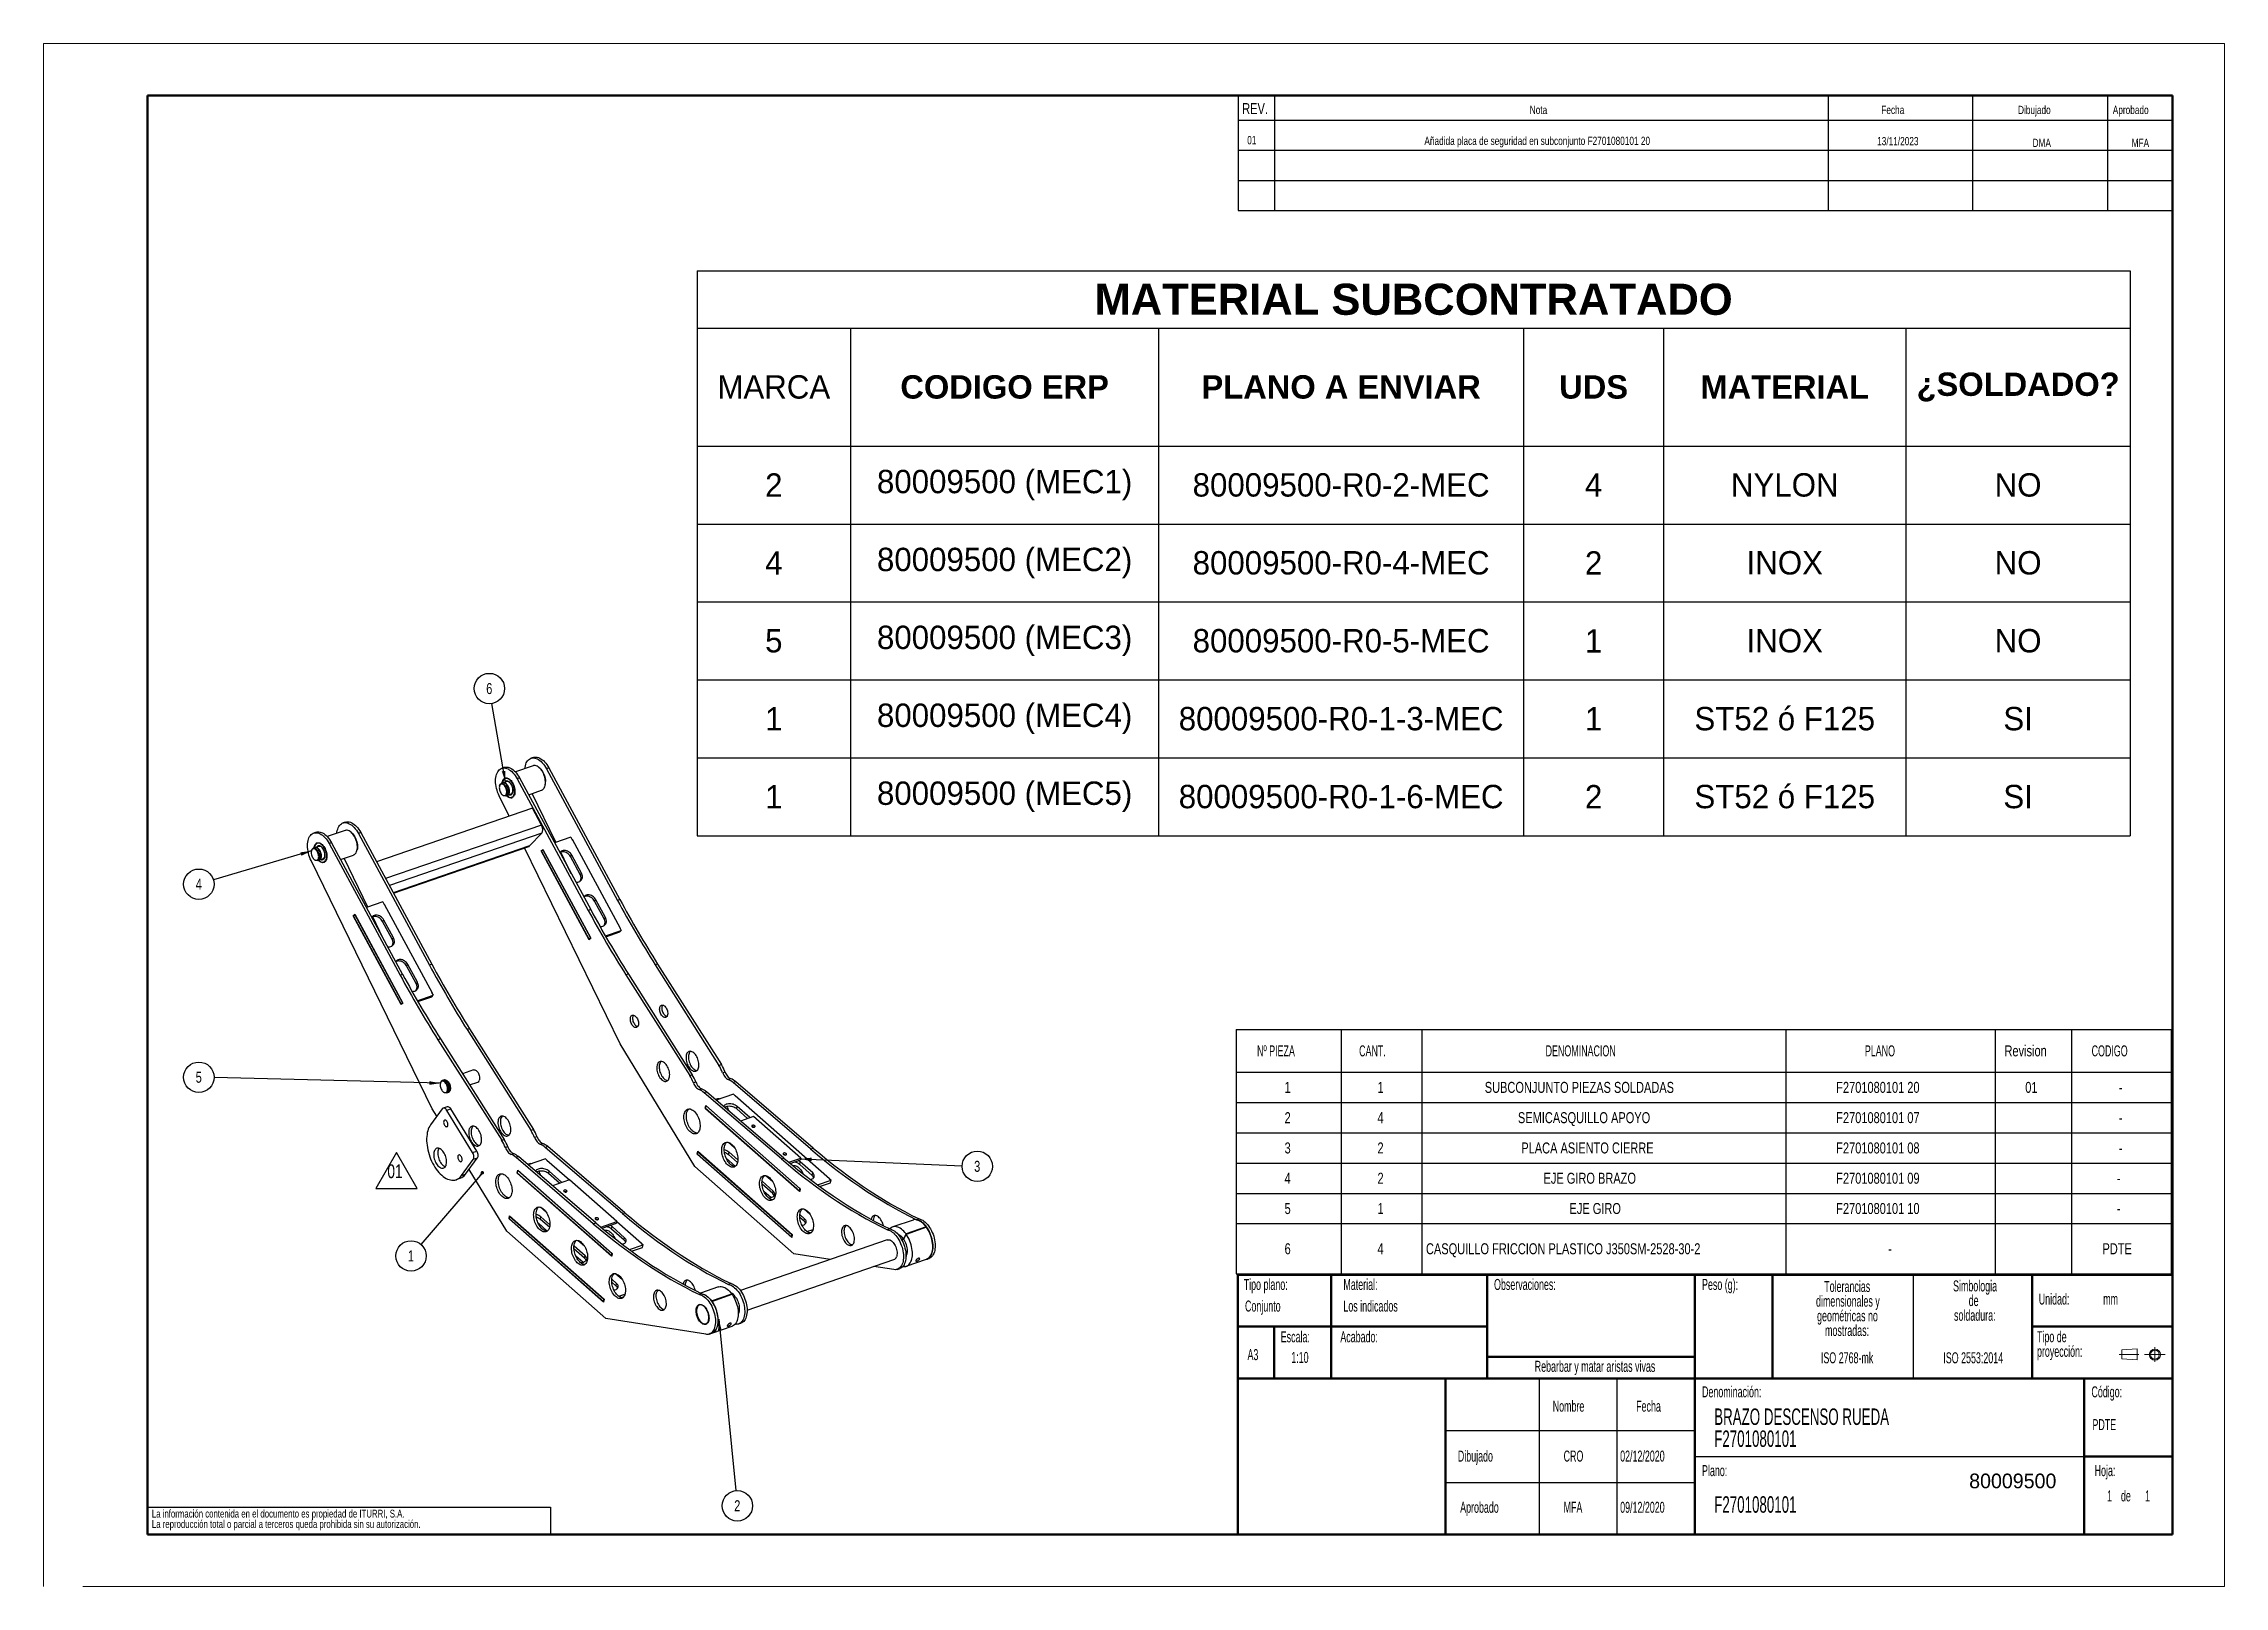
# Model space of a CAD drawing. Header units: millimetres. Extents: x 0 to 420, y 0 to 297.
import ezdxf

# ---------------------------------------------------------------- set-up
doc = ezdxf.new("R2010")
doc.units = ezdxf.units.MM
doc.linetypes.add('CENTERX2', pattern=[20.32, 12.7, -2.54, 2.54, -2.54])
doc.layers.add('FORMATO', color=7, linetype='Continuous')
doc.layers.add('SLD-0', color=179, linetype='Continuous')
doc.styles.add('SLDTEXTSTYLE0', font='TXT', dxfattribs={"width": 0.75})
doc.styles.add('SLDTEXTSTYLE1', font='TXT', dxfattribs={"width": 0.605})
doc.dimstyles.new('SLDDIMSTYLE0', dxfattribs={"dimtxt": 0.18, "dimasz": 2.116667, "dimexe": 0, "dimexo": 0.0625, "dimgap": 0, "dimtad": 0, "dimtih": 1, "dimtoh": 1, "dimdec": 0, "dimrnd": 1e-09, "dimzin": 0, "dimdsep": 46, "dimtxsty": 'Standard', "dimsah": 1, "dimcen": 0.09, "dimadec": 0, "dimazin": 0, "dimtfac": 2.116667, "dimtdec": 0, "dimtofl": 0, "dimtmove": 0, "dimatfit": 3, "dimfxl": 1, "dimfrac": 2, "dimtolj": 1, "dimtzin": 0, "dimarcsym": 0})
doc.dimstyles.new('SLDDIMSTYLE1', dxfattribs={"dimtxt": 0.18, "dimasz": 0.651282, "dimexe": 0, "dimexo": 0.0625, "dimgap": 0, "dimtad": 0, "dimtih": 1, "dimtoh": 1, "dimdec": 0, "dimrnd": 1e-09, "dimzin": 0, "dimdsep": 46, "dimtxsty": 'Standard', "dimblk1": 'DOT', "dimblk2": 'DOT', "dimsah": 1, "dimcen": 0.09, "dimadec": 0, "dimazin": 0, "dimtfac": 0.651282, "dimtdec": 0, "dimtofl": 0, "dimtmove": 0, "dimatfit": 3, "dimldrblk": 'DOT', "dimfxl": 1, "dimfrac": 2, "dimtolj": 1, "dimtzin": 0, "dimarcsym": 0})

msp = doc.modelspace()

# ---------------------------------------------------------------- texts
at = {"insert": (370.85, 21.71), "char_height": 2.822, "attachment_point": 1}
msp.add_mtext_dynamic_manual_height_columns('80009500', width=24.9706, gutter_width=14.11, heights=[0], dxfattribs=at)
at = {"layer": 'FORMATO', "style": 'SLDTEXTSTYLE0'}
for s, insert, char_height, attachment_point in [('REV.', (230.84, 285.55), 2.117, 1), ('Nota', (286.22, 285.03), 1.587, 1), ('Fecha', (353.93, 285.03), 1.587, 1), ('Dibujado', (380.26, 285.03), 1.587, 1), ('Aprobado', (398.51, 285.03), 1.587, 1), ('01', (232.69, 279.21), 1.587, 2), ('Añadida placa de seguridad en subconjunto F2701080101 20', (287.66, 279.08), 1.5875, 2), ('13/11/2023', (357.11, 279.02), 1.587, 2), ('DMA', (384.83, 278.69), 1.587, 2), ('MFA', (403.82, 278.69), 1.587, 2)]:
    msp.add_mtext(s, dxfattribs=dict(at, insert=insert, char_height=char_height, attachment_point=attachment_point))
at = {"layer": 'SLD-0', "style": 'SLDTEXTSTYLE1'}
for s, insert, char_height, attachment_point in [('Tipo plano:', (231.13, 59.18), 2.1167, 1), ('Material:', (250.33, 59.18), 2.117, 1), ('Observaciones:', (279.34, 59.18), 2.1167, 1), ('Peso (g):', (319.4, 59.18), 2.117, 1), ('Conjunto', (231.38, 55.02), 2.117, 1), ('Los indicados', (250.33, 55.02), 2.1167, 1), ('Unidad:', (384.25, 56.37), 2.117, 1), ('mm', (396.66, 56.37), 2.117, 1), ('Escala:', (238.26, 49.1), 2.117, 1), ('Acabado:', (249.74, 49.1), 2.117, 1), ('A3', (231.86, 45.67), 2.117, 1), ('1:10', (240.29, 45.13), 2.117, 1), ('Rebarbar y matar aristas vivas', (298.79, 43.42), 2.1167, 2), ('ISO 2768-mk', (347.34, 45.06), 2.1167, 2), ('ISO 2553:2014', (371.63, 45.06), 2.1167, 2), ('Denominación:', (319.4, 38.51), 2.1167, 1), ('Código:', (394.4, 38.51), 2.117, 1), ('Nombre', (290.64, 35.75), 2.117, 1), ('Fecha', (306.71, 35.75), 2.117, 1), ('PDTE', (394.59, 32.19), 2.117, 1), ('Dibujado', (272.37, 26.14), 2.117, 1), ('CRO', (292.74, 26.14), 2.117, 1), ('02/12/2020', (303.63, 26.14), 2.117, 1), ('Plano:', (319.4, 23.34), 2.117, 1), ('Hoja:', (395.01, 23.34), 2.117, 1), ('F2701080101', (321.74, 17.35), 3.175, 1), ('1', (397.41, 18.47), 2.12, 1), ('1', (397.41, 18.47), 2.12, 1), ('de', (400.08, 18.47), 2.117, 1), ('de', (400.08, 18.47), 2.117, 1), ('1', (404.73, 18.47), 2.12, 1), ('1', (404.73, 18.47), 2.12, 1), ('Aprobado', (272.82, 16.28), 2.117, 1), ('MFA', (292.74, 16.28), 2.117, 1), ('09/12/2020', (303.63, 16.28), 2.117, 1)]:
    msp.add_mtext(s, dxfattribs=dict(at, insert=insert, char_height=char_height, attachment_point=attachment_point))

# ---------------------------------------------------------------- blocks, each defined once
blk = doc.blocks.new('Bloque3')
at = {"color": 7, "linetype": 'CENTERX2', "lineweight": 18}
for p, q in [((397.92, 130.06), (394.8, 130.06)), ((398.88, 130.02), (402.16, 130.02)), ((400.52, 128.85), (400.52, 131.19))]:
    blk.add_line(p, q, dxfattribs=at)
at = {"color": 7, "linetype": 'Continuous', "lineweight": 18}
for p, q in [((397.68, 130.95), (395.23, 130.77)), ((395.23, 130.77), (395.23, 129.34)), ((397.68, 130.95), (397.68, 129.16)), ((397.68, 129.16), (395.23, 129.34))]:
    blk.add_line(p, q, dxfattribs=at)
for radius in [0.892, 0.713]:
    blk.add_circle((400.52, 130.02), radius, dxfattribs=at)
blk = doc.blocks.new('SW_NOTE_0_1')
at = {"layer": 'SLD-0', "color": 0, "attachment_point": 2, "style": 'SLDTEXTSTYLE1'}
for s, insert, char_height in [('dimensionales y', (7.54, -0.09), 2.1167), ('Tolerancias', (7.41, 2.73), 2.1167), ('geométricas no', (7.46, -2.92), 2.1167), ('mostradas:', (7.38, -5.74), 2.117)]:
    blk.add_mtext(s, dxfattribs=dict(at, insert=insert, char_height=char_height))
blk = doc.blocks.new('SW_NOTE_0_2')
at = {"layer": 'SLD-0', "color": 0, "attachment_point": 1, "style": 'SLDTEXTSTYLE1'}
for s, insert, char_height in [('Tipo de', (0, 2.73), 2.117), ('proyección:', (0, -0.09), 2.1167)]:
    blk.add_mtext(s, dxfattribs=dict(at, insert=insert, char_height=char_height))
blk = doc.blocks.new('SW_NOTE_0_3')
at = {"layer": 'SLD-0', "color": 0, "char_height": 2.117, "attachment_point": 2, "style": 'SLDTEXTSTYLE1'}
for s, insert in [('Simbologia', (7.11, 2.73)), ('de', (6.84, -0.09)), ('soldadura:', (7.06, -2.92))]:
    blk.add_mtext(s, dxfattribs=dict(at, insert=insert))
blk = doc.blocks.new('SW_NOTE_0_4')
at = {"layer": 'SLD-0', "color": 0, "char_height": 1.5, "attachment_point": 1, "style": 'SLDTEXTSTYLE0'}
for s, insert in [('La información contenida en el documento es propiedad de ITURRI, S.A.', (0, 1.93)), ('La reproducción total o parcial a terceros queda prohibida sin su autorización.', (0, -0.07))]:
    blk.add_mtext(s, dxfattribs=dict(at, insert=insert))
blk = doc.blocks.new('SW_NOTE_0_5')
at = {"layer": 'SLD-0', "color": 0, "char_height": 3.175, "attachment_point": 1, "style": 'SLDTEXTSTYLE1'}
for s, insert in [('BRAZO DESCENSO RUEDA', (0, 4.09)), ('F2701080101', (0, -0.14))]:
    blk.add_mtext(s, dxfattribs=dict(at, insert=insert))
blk = doc.blocks.new('SW_TABLEANNOTATION_0')
at = {"layer": 'FORMATO', "color": 0}
for p, q in [((0, 0), (0, -8.23)), ((0, 0), (20.23, 0)), ((20.23, 0), (20.23, -8.23)), ((20.23, 0), (35.77, 0)), ((35.77, 0), (35.77, -8.23)), ((35.77, 0), (105.85, 0)), ((105.85, 0), (105.85, -8.23)), ((105.85, 0), (146.2, 0)), ((146.2, 0), (146.2, -8.23)), ((146.2, 0), (160.88, 0)), ((160.88, 0), (160.88, -8.23)), ((160.88, 0), (180.09, 0)), ((180.09, 0), (180.09, -8.23)), ((0, -8.23), (20.23, -8.23)), ((0, -8.23), (0, -14.06)), ((20.23, -8.23), (35.77, -8.23)), ((20.23, -8.23), (20.23, -14.06)), ((35.77, -8.23), (105.85, -8.23)), ((35.77, -8.23), (35.77, -14.06)), ((105.85, -8.23), (146.2, -8.23)), ((105.85, -8.23), (105.85, -14.06)), ((146.2, -8.23), (160.88, -8.23)), ((146.2, -8.23), (146.2, -14.06)), ((160.88, -8.23), (180.09, -8.23)), ((160.88, -8.23), (160.88, -14.06)), ((180.09, -8.23), (180.09, -14.06)), ((0, -14.06), (0, -19.89)), ((0, -14.06), (20.23, -14.06)), ((20.23, -14.06), (20.23, -19.89)), ((20.23, -14.06), (35.77, -14.06)), ((35.77, -14.06), (35.77, -19.89)), ((35.77, -14.06), (105.85, -14.06)), ((105.85, -14.06), (105.85, -19.89)), ((105.85, -14.06), (146.2, -14.06)), ((146.2, -14.06), (146.2, -19.89)), ((146.2, -14.06), (160.88, -14.06)), ((160.88, -14.06), (160.88, -19.89)), ((160.88, -14.06), (180.09, -14.06)), ((180.09, -14.06), (180.09, -19.89)), ((0, -19.89), (0, -25.72)), ((0, -19.89), (20.23, -19.89)), ((20.23, -19.89), (20.23, -25.72)), ((20.23, -19.89), (35.77, -19.89)), ((35.77, -19.89), (35.77, -25.72)), ((35.77, -19.89), (105.85, -19.89)), ((105.85, -19.89), (105.85, -25.72)), ((105.85, -19.89), (146.2, -19.89)), ((146.2, -19.89), (146.2, -25.72)), ((146.2, -19.89), (160.88, -19.89)), ((160.88, -19.89), (160.88, -25.72)), ((160.88, -19.89), (180.09, -19.89)), ((180.09, -19.89), (180.09, -25.72)), ((0, -25.72), (0, -31.55)), ((0, -25.72), (20.23, -25.72)), ((20.23, -25.72), (20.23, -31.55)), ((20.23, -25.72), (35.77, -25.72)), ((35.77, -25.72), (35.77, -31.55)), ((35.77, -25.72), (105.85, -25.72)), ((105.85, -25.72), (105.85, -31.55)), ((105.85, -25.72), (146.2, -25.72)), ((146.2, -25.72), (146.2, -31.55)), ((146.2, -25.72), (160.88, -25.72)), ((160.88, -25.72), (160.88, -31.55)), ((160.88, -25.72), (180.09, -25.72)), ((180.09, -25.72), (180.09, -31.55)), ((0, -31.55), (0, -37.38)), ((0, -31.55), (20.23, -31.55)), ((20.23, -31.55), (20.23, -37.38)), ((20.23, -31.55), (35.77, -31.55)), ((35.77, -31.55), (35.77, -37.38)), ((35.77, -31.55), (105.85, -31.55)), ((105.85, -31.55), (105.85, -37.38)), ((105.85, -31.55), (146.2, -31.55)), ((146.2, -31.55), (146.2, -37.38)), ((146.2, -31.55), (160.88, -31.55)), ((160.88, -31.55), (160.88, -37.38)), ((160.88, -31.55), (180.09, -31.55)), ((180.09, -31.55), (180.09, -37.38)), ((0, -37.38), (0, -47.04)), ((0, -37.38), (20.23, -37.38)), ((20.23, -37.38), (20.23, -47.04)), ((20.23, -37.38), (35.77, -37.38)), ((35.77, -37.38), (35.77, -47.04)), ((35.77, -37.38), (105.85, -37.38)), ((105.85, -37.38), (105.85, -47.04)), ((105.85, -37.38), (146.2, -37.38)), ((146.2, -37.38), (146.2, -47.04)), ((146.2, -37.38), (160.88, -37.38)), ((160.88, -37.38), (160.88, -47.04)), ((160.88, -37.38), (180.09, -37.38)), ((180.09, -37.38), (180.09, -47.04)), ((0, -47.04), (20.23, -47.04)), ((20.23, -47.04), (35.77, -47.04)), ((35.77, -47.04), (105.85, -47.04)), ((105.85, -47.04), (146.2, -47.04)), ((146.2, -47.04), (160.88, -47.04)), ((160.88, -47.04), (180.09, -47.04))]:
    blk.add_line(p, q, dxfattribs=at)
at = {"layer": 'FORMATO', "color": 0, "attachment_point": 1}
for s, insert, char_height, style in [('Nº PIEZA', (4.03, -3.06), 2.117, 'SLDTEXTSTYLE1'), ('CANT.', (23.69, -3.06), 2.117, 'SLDTEXTSTYLE1'), ('DENOMINACION', (59.6, -3.06), 2.1167, 'SLDTEXTSTYLE1'), ('PLANO', (121.09, -3.06), 2.117, 'SLDTEXTSTYLE1'), ('Revision', (147.98, -3.06), 2.117, 'SLDTEXTSTYLE0'), ('CODIGO', (164.76, -3.06), 2.117, 'SLDTEXTSTYLE1'), ('1', (9.33, -10.09), 2.12, 'SLDTEXTSTYLE0'), ('1', (27.22, -10.09), 2.12, 'SLDTEXTSTYLE0'), ('SUBCONJUNTO PIEZAS SOLDADAS', (47.88, -10.09), 2.1167, 'SLDTEXTSTYLE0'), ('F2701080101 20', (115.57, -10.09), 2.1167, 'SLDTEXTSTYLE0'), ('01', (151.98, -10.09), 2.117, 'SLDTEXTSTYLE0'), ('-', (170.02, -10.09), 2.12, 'SLDTEXTSTYLE0'), ('2', (9.33, -15.92), 2.12, 'SLDTEXTSTYLE0'), ('4', (27.22, -15.92), 2.12, 'SLDTEXTSTYLE0'), ('SEMICASQUILLO APOYO', (54.27, -15.92), 2.1167, 'SLDTEXTSTYLE0'), ('F2701080101 07', (115.57, -15.92), 2.1167, 'SLDTEXTSTYLE0'), ('-', (170.02, -15.92), 2.12, 'SLDTEXTSTYLE0'), ('3', (9.33, -21.75), 2.12, 'SLDTEXTSTYLE0'), ('2', (27.22, -21.75), 2.12, 'SLDTEXTSTYLE0'), ('PLACA ASIENTO CIERRE', (54.92, -21.75), 2.1167, 'SLDTEXTSTYLE0'), ('F2701080101 08', (115.57, -21.75), 2.1167, 'SLDTEXTSTYLE0'), ('-', (170.02, -21.75), 2.12, 'SLDTEXTSTYLE0'), ('4', (9.33, -27.58), 2.12, 'SLDTEXTSTYLE0'), ('2', (27.22, -27.58), 2.12, 'SLDTEXTSTYLE0'), ('EJE GIRO BRAZO', (59.2, -27.58), 2.1167, 'SLDTEXTSTYLE0'), ('F2701080101 09', (115.57, -27.58), 2.1167, 'SLDTEXTSTYLE0'), ('-', (169.63, -27.58), 2.12, 'SLDTEXTSTYLE0'), ('5', (9.33, -33.41), 2.12, 'SLDTEXTSTYLE0'), ('1', (27.22, -33.41), 2.12, 'SLDTEXTSTYLE0'), ('EJE GIRO', (64.2, -33.41), 2.117, 'SLDTEXTSTYLE0'), ('F2701080101 10', (115.57, -33.41), 2.1167, 'SLDTEXTSTYLE0'), ('-', (169.63, -33.41), 2.12, 'SLDTEXTSTYLE0'), ('6', (9.33, -41.16), 2.12, 'SLDTEXTSTYLE0'), ('4', (27.22, -41.16), 2.12, 'SLDTEXTSTYLE0'), ('CASQUILLO FRICCION PLASTICO J350SM-2528-30-2', (36.56, -41.16), 2.1167, 'SLDTEXTSTYLE0'), ('PDTE', (166.85, -41.16), 2.117, 'SLDTEXTSTYLE0'), ('-', (125.56, -41.16), 2.12, 'SLDTEXTSTYLE0')]:
    blk.add_mtext(s, dxfattribs=dict(at, insert=insert, char_height=char_height, style=style))
blk = doc.blocks.new('SW_NOTE_0')
at = {"layer": 'FORMATO', "color": 0, "insert": (0, 17.1), "char_height": 13.23, "attachment_point": 1, "style": 'SLDTEXTSTYLE0'}
blk.add_mtext('01', dxfattribs=at)
blk = doc.blocks.new('Simbolo rev1')
at = {"layer": 'FORMATO'}
for p, q in [((201.4, 1620.3), (181.4, 1585.7)), ((221.4, 1585.7), (201.4, 1620.3)), ((181.4, 1585.7), (221.4, 1585.7))]:
    blk.add_line(p, q, dxfattribs=at)
at = {"layer": 'FORMATO', "color": 7}
blk.add_blockref('SW_NOTE_0', (192.6, 1591.9), dxfattribs=at)
blk = doc.blocks.new('SW_NOTE_0_6')
at = {"layer": 'FORMATO', "color": 0}
blk.add_circle((-0.5, 2.89), 2.93, dxfattribs=at)
at = {"layer": 'FORMATO', "color": 0, "insert": (-0.52, 3.95), "char_height": 2.12, "attachment_point": 2, "style": 'SLDTEXTSTYLE0'}
blk.add_mtext('6', dxfattribs=at)
blk = doc.blocks.new('SW_NOTE_0_7')
at = {"layer": 'FORMATO', "color": 0}
blk.add_circle((2.93, -0.12), 2.93, dxfattribs=at)
at = {"layer": 'FORMATO', "color": 0, "insert": (2.91, 0.94), "char_height": 2.12, "attachment_point": 2, "style": 'SLDTEXTSTYLE0'}
blk.add_mtext('3', dxfattribs=at)
blk = doc.blocks.new('SW_NOTE_0_8')
at = {"layer": 'FORMATO', "color": 0}
blk.add_circle((0.29, -2.92), 2.93, dxfattribs=at)
at = {"layer": 'FORMATO', "color": 0, "insert": (0.27, -1.85), "char_height": 2.12, "attachment_point": 2, "style": 'SLDTEXTSTYLE0'}
blk.add_mtext('2', dxfattribs=at)
blk = doc.blocks.new('SW_NOTE_0_9')
at = {"layer": 'FORMATO', "color": 0}
blk.add_circle((-1.91, -2.23), 2.93, dxfattribs=at)
at = {"layer": 'FORMATO', "color": 0, "insert": (-1.93, -1.16), "char_height": 2.12, "attachment_point": 2, "style": 'SLDTEXTSTYLE0'}
blk.add_mtext('1', dxfattribs=at)
blk = doc.blocks.new('_Dot')
at = {"color": 0, "linetype": 'ByBlock', "lineweight": -2}
blk.add_line((-0.5, 0), (-1, 0), dxfattribs=at)
at = {"color": 0, "linetype": 'ByBlock', "const_width": 0.5}
blk.add_lwpolyline([(-0.25, 0, 1), (0.25, 0, 1)], format="xyb", close=True, dxfattribs=at)
blk = doc.blocks.new('SW_NOTE_0_10')
at = {"layer": 'FORMATO', "color": 0}
blk.add_circle((-2.93, 0.07), 2.93, dxfattribs=at)
at = {"layer": 'FORMATO', "color": 0, "insert": (-2.95, 1.14), "char_height": 2.12, "attachment_point": 2, "style": 'SLDTEXTSTYLE0'}
blk.add_mtext('5', dxfattribs=at)
blk = doc.blocks.new('SW_NOTE_0_11')
at = {"layer": 'FORMATO', "color": 0}
blk.add_circle((-2.81, -0.83), 2.93, dxfattribs=at)
at = {"layer": 'FORMATO', "color": 0, "insert": (-2.83, 0.23), "char_height": 2.12, "attachment_point": 2, "style": 'SLDTEXTSTYLE0'}
blk.add_mtext('4', dxfattribs=at)
blk = doc.blocks.new('*T20')
at = {"color": 0, "linetype": 'ByBlock', "lineweight": -2, "transparency": 16777216}
for p, q in [((0, 0), (276.03, 0)), ((0, 0), (0, -108.73)), ((276.03, 0), (276.03, -108.73)), ((0, -11), (276.03, -11)), ((29.58, -11), (29.58, -108.73)), ((88.9, -11), (88.9, -108.73)), ((159.2, -11), (159.2, -108.73)), ((186.16, -11), (186.16, -108.73)), ((232.83, -11), (232.83, -108.73)), ((0, -33.73), (276.03, -33.73)), ((0, -48.73), (276.03, -48.73)), ((0, -63.73), (276.03, -63.73)), ((0, -78.73), (276.03, -78.73)), ((0, -93.73), (276.03, -93.73)), ((0, -108.73), (276.03, -108.73))]:
    blk.add_line(p, q, dxfattribs=at)
at = {"color": 0, "transparency": 16777216, "attachment_point": 5}
for s, insert, char_height, width in [('{\\fArial|b1|i0|c0|p34;MATERIAL SUBCONTRATADO}', (138.01, -5.5), 6, 273.0273), ('MARCA', (14.79, -22.37), 4.5, 26.5785), ('{\\fArial|b1|i0|c0|p34;CODIGO ERP}', (59.24, -22.37), 4.5, 56.3218), ('{\\fArial|b1|i0|c0|p34;PLANO A ENVIAR}', (124.05, -22.37), 4.5, 67.2949), ('{\\fArial|b1|i0|c0|p34;UDS}', (172.68, -22.37), 4.5, 23.9603), ('{\\fArial|b1|i0|c0|p34;MATERIAL}', (209.49, -22.37), 4.5, 43.671), ('{\\fArial|b1|i0|c0|p34;¿SOLDADO?}', (254.43, -22.37), 4.5, 40.2008), ('2', (14.79, -41.23), 4.5, 26.5785), ('80009500 (MEC1)', (59.24, -41.23), 4.5, 56.3218), ('80009500-R0-2-MEC', (124.05, -41.23), 4.5, 67.2949), ('4', (172.68, -41.23), 4.5, 23.9603), ('NYLON', (209.49, -41.23), 4.5, 43.671), ('NO', (254.43, -41.23), 4.5, 40.2008), ('4', (14.79, -56.23), 4.5, 26.5785), ('80009500 (MEC2)', (59.24, -56.23), 4.5, 56.3218), ('80009500-R0-4-MEC', (124.05, -56.23), 4.5, 67.2949), ('2', (172.68, -56.23), 4.5, 23.9603), ('INOX', (209.49, -56.23), 4.5, 43.671), ('NO', (254.43, -56.23), 4.5, 40.2008), ('5', (14.79, -71.23), 4.5, 26.5785), ('80009500 (MEC3)', (59.24, -71.23), 4.5, 56.3218), ('80009500-R0-5-MEC', (124.05, -71.23), 4.5, 67.2949), ('1', (172.68, -71.23), 4.5, 23.9603), ('INOX', (209.49, -71.23), 4.5, 43.671), ('NO', (254.43, -71.23), 4.5, 40.2008), ('1', (14.79, -86.23), 4.5, 26.5785), ('80009500 (MEC4)', (59.24, -86.23), 4.5, 56.3218), ('80009500-R0-1-3-MEC', (124.05, -86.23), 4.5, 67.2949), ('1', (172.68, -86.23), 4.5, 23.9603), ('ST52 ó F125', (209.49, -86.23), 4.5, 43.671), ('SI', (254.43, -86.23), 4.5, 40.2008), ('1', (14.79, -101.23), 4.5, 26.5785), ('80009500 (MEC5)', (59.24, -101.23), 4.5, 56.3218), ('80009500-R0-1-6-MEC', (124.05, -101.23), 4.5, 67.2949), ('2', (172.68, -101.23), 4.5, 23.9603), ('ST52 ó F125', (209.49, -101.23), 4.5, 43.671), ('SI', (254.43, -101.23), 4.5, 40.2008)]:
    blk.add_mtext(s, dxfattribs=dict(at, insert=insert, char_height=char_height, width=width))

# ---------------------------------------------------------------- linework, layer by layer
at = {"color": 7, "linetype": 'Continuous', "lineweight": 18}
for p, q in [((0, 297), (420, 297)), ((0, 297), (0, 0)), ((420, 297), (420, 0)), ((7.53, 0), (420, 0))]:
    msp.add_line(p, q, dxfattribs=at)
at = {"color": 7, "linetype": 'Continuous', "lineweight": 50}
for p, q in [((410, 287), (20, 287)), ((20, 10), (20, 287)), ((410, 10), (410, 287)), ((230, 60), (410, 60)), ((230, 60), (230, 10)), ((20, 10), (410, 10))]:
    msp.add_line(p, q, dxfattribs=at)
at = {"color": 7, "linetype": 'Continuous', "lineweight": 25}
for p, q in [((88.7, 157.65), (88.23, 157.49)), ((94.27, 157.98), (90.85, 156.8)), ((91.68, 155.64), (91.21, 155.47)), ((91.21, 155.47), (104.89, 130.13)), ((91.68, 155.64), (105.36, 130.29)), ((94.33, 159.59), (93.86, 159.43)), ((95.46, 157.61), (95.39, 157.66)), ((97.31, 157.57), (96.84, 157.41)), ((96.84, 157.41), (110.52, 132.07)), ((97.31, 157.57), (110.99, 132.23)), ((89.64, 148.28), (87.74, 152.18)), ((87.81, 154.08), (87.79, 154)), ((88.44, 154.65), (88.15, 154.55)), ((88.34, 152.4), (88.4, 152.35)), ((88.41, 154.87), (88.4, 154.79)), ((89.21, 154.92), (88.54, 154.69)), ((88.96, 154.87), (88.93, 154.82)), ((88.96, 152.19), (89.25, 152.29)), ((89.3, 152.15), (89.37, 152.1)), ((89.35, 152.32), (90.02, 152.55)), ((89.74, 152.46), (89.8, 152.44)), ((90.02, 152.55), (90.06, 152.57)), ((93.42, 152.4), (95.9, 153.26)), ((98.68, 143.24), (94.1, 152.63)), ((96.59, 154.19), (96.61, 154.28)), ((58.12, 147.13), (57.65, 146.96)), ((94.13, 149.82), (64.12, 139.5)), ((95.88, 146.57), (94.13, 149.82)), ((52.48, 145.19), (52.01, 145.03)), ((58.06, 145.52), (54.63, 144.34)), ((55.46, 143.17), (54.99, 143.01)), ((54.99, 143.01), (68.67, 117.66)), ((55.46, 143.17), (69.14, 117.82)), ((59.24, 145.15), (59.18, 145.2)), ((61.09, 145.11), (60.62, 144.95)), ((60.62, 144.95), (74.3, 119.6)), ((61.09, 145.11), (74.77, 119.76)), ((93.59, 142.54), (95.93, 145.01)), ((101.53, 144.23), (98.41, 143.15)), ((101.53, 144.23), (101.8, 143.71)), ((101.76, 143.8), (101.78, 143.82)), ((101.78, 143.82), (111.02, 126.7)), ((101.8, 143.71), (101.83, 143.72)), ((74.83, 91.96), (51.52, 139.72)), ((51.59, 141.62), (51.57, 141.54)), ((52.22, 142.19), (51.93, 142.09)), ((52.12, 139.94), (52.19, 139.88)), ((52.2, 142.41), (52.18, 142.33)), ((52.99, 142.45), (52.32, 142.22)), ((52.75, 142.41), (52.71, 142.36)), ((52.75, 139.73), (53.04, 139.82)), ((53.09, 139.69), (53.15, 139.63)), ((53.14, 139.86), (53.8, 140.09)), ((53.53, 139.99), (53.58, 139.97)), ((57.2, 139.94), (59.68, 140.79)), ((62.46, 130.78), (57.88, 140.17)), ((60.37, 141.73), (60.39, 141.81)), ((67.37, 133.47), (93.43, 142.43)), ((111.04, 104.42), (92.63, 142.16)), ((95.85, 141.57), (96.15, 141.88)), ((95.85, 141.57), (96.04, 141.64)), ((105.09, 124.46), (95.85, 141.57)), ((95.92, 141.51), (96.17, 141.77)), ((95.92, 141.51), (105.07, 124.56)), ((96.15, 141.88), (105.38, 124.77)), ((96.17, 141.77), (96.2, 141.78)), ((96.17, 141.77), (105.32, 124.83)), ((101.63, 137.2), (99.6, 141.35)), ((101.48, 140.48), (101.74, 140.75)), ((103.33, 137.06), (101.48, 140.48)), ((103.58, 137.32), (101.74, 140.75)), ((103.33, 137.06), (103.58, 137.32)), ((65.31, 131.76), (62.2, 130.69)), ((65.31, 131.76), (65.59, 131.25)), ((65.54, 131.33), (65.56, 131.36)), ((65.56, 131.36), (74.8, 114.24)), ((65.59, 131.25), (65.61, 131.26)), ((105.36, 130.29), (104.89, 130.13)), ((106.1, 131.92), (106.35, 132.19)), ((107.95, 128.5), (106.1, 131.92)), ((108.2, 128.76), (106.35, 132.19)), ((110.99, 132.23), (110.52, 132.07)), ((59.64, 129.11), (59.93, 129.42)), ((59.64, 129.11), (59.83, 129.17)), ((68.87, 111.99), (59.64, 129.11)), ((59.7, 129.04), (59.95, 129.31)), ((59.7, 129.04), (68.85, 112.1)), ((59.93, 129.42), (69.17, 112.3)), ((59.95, 129.31), (59.98, 129.32)), ((59.95, 129.31), (69.1, 112.37)), ((65.41, 124.73), (63.38, 128.89)), ((65.27, 128.02), (65.52, 128.28)), ((67.11, 124.59), (65.27, 128.02)), ((67.37, 124.86), (65.52, 128.28)), ((107.95, 128.5), (108.2, 128.76)), ((108.19, 125.21), (111.23, 126.25)), ((110.98, 126.78), (110.95, 126.77)), ((110.95, 126.77), (111.23, 126.25)), ((110.98, 125.99), (111.23, 126.25)), ((111.02, 126.7), (111, 126.68)), ((67.11, 124.59), (67.37, 124.86)), ((105.07, 124.56), (105.32, 124.83)), ((105.26, 124.63), (105.07, 124.56)), ((105.38, 124.77), (105.09, 124.46)), ((105.34, 124.84), (105.32, 124.83)), ((108.28, 125.06), (110.98, 125.99)), ((69.14, 117.82), (68.67, 117.66)), ((69.89, 119.46), (70.14, 119.72)), ((71.73, 116.04), (69.89, 119.46)), ((71.98, 116.3), (70.14, 119.72)), ((74.77, 119.76), (74.3, 119.6)), ((112.63, 117.87), (112.16, 117.71)), ((112.16, 117.71), (124.44, 98.34)), ((112.63, 117.87), (124.91, 98.5)), ((118.26, 119.81), (117.79, 119.65)), ((117.79, 119.65), (130.07, 100.28)), ((118.26, 119.81), (130.54, 100.44)), ((71.73, 116.04), (71.98, 116.3)), ((71.97, 112.74), (75.01, 113.79)), ((72.06, 112.6), (74.76, 113.52)), ((74.76, 114.31), (74.73, 114.3)), ((74.73, 114.3), (75.01, 113.79)), ((74.76, 113.52), (75.01, 113.79)), ((74.8, 114.24), (74.78, 114.22)), ((68.85, 112.1), (69.1, 112.37)), ((69.04, 112.16), (68.85, 112.1)), ((69.17, 112.3), (68.87, 111.99)), ((69.13, 112.37), (69.1, 112.37)), ((76.41, 105.41), (75.94, 105.24)), ((75.94, 105.24), (88.22, 85.88)), ((76.41, 105.41), (88.69, 86.04)), ((82.04, 107.34), (81.57, 107.18)), ((81.57, 107.18), (93.85, 87.82)), ((82.04, 107.34), (94.32, 87.98)), ((125.44, 80.81), (111.04, 104.42)), ((76.42, 96.89), (76.41, 96.81)), ((77.02, 97.45), (76.77, 97.36)), ((77.16, 97.5), (77.12, 97.48)), ((82.79, 99.44), (80.66, 98.7)), ((82.04, 96.53), (83.6, 97.07)), ((124.44, 98.34), (124.91, 98.5)), ((125.62, 97.09), (125.15, 96.92)), ((130.07, 100.28), (130.54, 100.44)), ((131.25, 99.02), (130.79, 98.86)), ((131.86, 97.58), (132.33, 97.74)), ((133.3, 97.13), (132.83, 96.97)), ((147.72, 84.22), (132.83, 96.97)), ((148.19, 84.39), (133.3, 97.13)), ((76.96, 95.21), (77.02, 95.16)), ((77.58, 95), (77.83, 95.08)), ((77.93, 95.12), (77.97, 95.13)), ((126.23, 95.64), (126.7, 95.8)), ((127.67, 95.19), (127.2, 95.03)), ((142.08, 82.29), (127.2, 95.03)), ((127.43, 92.03), (127.53, 92.59)), ((127.49, 92.02), (127.58, 92.5)), ((127.53, 92.59), (145.73, 76.56)), ((127.58, 92.5), (127.62, 92.51)), ((127.58, 92.5), (145.66, 76.58)), ((142.55, 82.45), (127.67, 95.19)), ((132.85, 94.76), (129.52, 93.61)), ((132.85, 94.76), (133.21, 94.44)), ((133.15, 94.49), (133.16, 94.53)), ((133.16, 94.53), (151.36, 78.5)), ((133.21, 94.44), (133.25, 94.45)), ((133.48, 91.92), (133.56, 92.4)), ((135.99, 90.27), (133.56, 92.4)), ((76.79, 91.94), (74.53, 88.85)), ((75.72, 90.49), (74.83, 91.96)), ((77.74, 92.34), (76.96, 92.07)), ((78.44, 91.91), (77.66, 91.64)), ((82.62, 83.5), (77.66, 91.64)), ((83.41, 83.77), (78.44, 91.91)), ((127.43, 92.03), (127.5, 92.06)), ((145.63, 76), (127.43, 92.03)), ((127.49, 92.02), (145.57, 76.09)), ((135.59, 90.06), (133.48, 91.92)), ((136.74, 90.45), (134.22, 89.58)), ((136.05, 90.21), (135.99, 90.27)), ((145.84, 82.44), (136.74, 90.45)), ((88.22, 85.88), (88.69, 86.04)), ((89.4, 84.62), (88.94, 84.46)), ((93.85, 87.82), (94.32, 87.98)), ((95.04, 86.56), (94.57, 86.4)), ((95.64, 85.11), (96.11, 85.27)), ((97.08, 84.67), (96.61, 84.51)), ((111.5, 71.76), (96.61, 84.51)), ((111.97, 71.92), (97.08, 84.67)), ((131.89, 85.46), (133.08, 84.41)), ((147.72, 84.22), (148.19, 84.39)), ((80.49, 79.09), (82.74, 82.17)), ((81.27, 79.35), (83.53, 82.44)), ((89.23, 68.35), (81.95, 80.28)), ((82.62, 83.5), (83.41, 83.77)), ((83.53, 82.44), (82.74, 82.17)), ((90.01, 83.17), (90.48, 83.34)), ((91.45, 82.73), (90.98, 82.57)), ((105.87, 69.82), (90.98, 82.57)), ((91.21, 79.57), (91.31, 80.13)), ((91.28, 79.55), (91.36, 80.03)), ((91.31, 80.13), (109.51, 64.1)), ((91.36, 80.03), (91.4, 80.05)), ((91.36, 80.03), (109.44, 64.11)), ((106.34, 69.98), (91.45, 82.73)), ((96.63, 82.29), (93.3, 81.15)), ((96.63, 82.29), (96.99, 81.97)), ((96.93, 82.03), (96.94, 82.07)), ((96.94, 82.07), (101.28, 78.25)), ((96.99, 81.97), (97.03, 81.99)), ((97.26, 79.46), (97.35, 79.94)), ((99.77, 77.8), (97.35, 79.94)), ((144.49, 64.04), (125.44, 80.81)), ((125.87, 83.22), (125.97, 83.78)), ((125.87, 83.22), (125.94, 83.24)), ((144.07, 67.19), (125.87, 83.22)), ((125.94, 83.2), (126.02, 83.68)), ((125.94, 83.2), (144.01, 67.28)), ((125.97, 83.78), (144.17, 67.75)), ((126.02, 83.68), (126.06, 83.7)), ((126.02, 83.68), (144.1, 67.76)), ((133.21, 80.87), (131.45, 82.42)), ((131.92, 83.11), (132, 83.59)), ((133.64, 81.59), (131.92, 83.11)), ((133.71, 82.09), (132, 83.59)), ((142.08, 82.29), (142.55, 82.45)), ((143.51, 81.64), (145.84, 82.44)), ((143.77, 81.42), (145.78, 82.12)), ((144.38, 80.92), (144.5, 81.03)), ((145.61, 81.24), (145.7, 81.72)), ((148.04, 79.1), (145.61, 81.24)), ((148.12, 79.58), (145.7, 81.72)), ((145.84, 82.44), (145.78, 82.12)), ((79.46, 78.3), (80.24, 78.57)), ((80.49, 79.09), (81.27, 79.35)), ((91.21, 79.57), (91.28, 79.59)), ((109.41, 63.54), (91.21, 79.57)), ((91.28, 79.55), (109.36, 63.63)), ((99.38, 77.59), (97.26, 79.46)), ((101.31, 78.26), (98, 77.12)), ((99.83, 77.75), (99.77, 77.8)), ((110.41, 70.24), (101.31, 78.26)), ((140.5, 76.11), (138.36, 77.99)), ((140.41, 75.63), (138.36, 77.44)), ((140.05, 74.85), (138.73, 76.01)), ((139.17, 79.05), (140.36, 78)), ((140.41, 75.63), (140.5, 76.11)), ((145.57, 76.09), (145.66, 76.58)), ((145.65, 76.12), (145.57, 76.09)), ((145.73, 76.56), (145.63, 76)), ((145.7, 76.59), (145.66, 76.58)), ((148.04, 79.1), (148.12, 79.58)), ((149.04, 77.29), (151.65, 78.19)), ((149.46, 76.99), (151.57, 77.71)), ((151.33, 78.53), (151.29, 78.51)), ((151.29, 78.51), (151.65, 78.19)), ((151.36, 78.5), (151.35, 78.46)), ((151.57, 77.71), (151.65, 78.19)), ((95.67, 73), (96.86, 71.95)), ((111.5, 71.76), (111.97, 71.92)), ((146.56, 70.76), (145.64, 71.58)), ((146.45, 72.64), (147.64, 71.59)), ((108.27, 51.58), (89.23, 68.35)), ((89.65, 70.75), (89.75, 71.31)), ((89.65, 70.75), (89.73, 70.78)), ((107.85, 54.72), (89.65, 70.75)), ((89.72, 70.74), (89.8, 71.22)), ((89.72, 70.74), (107.8, 54.82)), ((89.75, 71.31), (107.95, 55.28)), ((89.8, 71.22), (89.84, 71.23)), ((89.8, 71.22), (107.88, 55.3)), ((97, 68.4), (95.23, 69.96)), ((95.7, 70.64), (95.79, 71.12)), ((97.42, 69.13), (95.7, 70.64)), ((97.49, 69.62), (95.79, 71.12)), ((105.87, 69.82), (106.34, 69.98)), ((107.29, 69.17), (110.41, 70.24)), ((107.55, 68.96), (110.35, 69.92)), ((108.16, 68.45), (108.29, 68.57)), ((109.39, 68.77), (109.48, 69.25)), ((111.82, 66.63), (109.39, 68.77)), ((111.9, 67.11), (109.48, 69.25)), ((110.41, 70.24), (110.35, 69.92)), ((110.4, 70.21), (115.14, 66.04)), ((144.01, 67.28), (144.1, 67.76)), ((144.09, 67.31), (144.01, 67.28)), ((144.17, 67.75), (144.07, 67.19)), ((144.14, 67.77), (144.1, 67.76)), ((146.48, 70.28), (145.64, 71.02)), ((146.11, 69.51), (146.01, 69.6)), ((146.48, 70.28), (146.56, 70.76)), ((146.98, 68.31), (148.18, 68.72)), ((147.53, 68.05), (147.91, 68.18)), ((147.77, 68.04), (147.7, 68.11)), ((159.42, 70.85), (159.36, 70.67)), ((162.97, 68.8), (162.5, 68.64)), ((167.45, 70.53), (163.54, 69.19)), ((166.09, 67.84), (165.6, 66.91)), ((165.65, 66.84), (166.14, 67.77)), ((170, 69.19), (166.09, 67.84)), ((170.06, 69.12), (166.14, 67.77)), ((168.61, 70.74), (168.14, 70.58)), ((170, 69.19), (169.94, 69.08)), ((104.19, 63.16), (102.14, 64.97)), ((104.28, 63.64), (102.15, 65.52)), ((103.83, 62.39), (102.51, 63.55)), ((102.95, 66.59), (104.14, 65.54)), ((104.19, 63.16), (104.28, 63.64)), ((109.36, 63.63), (109.44, 64.11)), ((109.43, 63.66), (109.36, 63.63)), ((109.51, 64.1), (109.41, 63.54)), ((109.48, 64.12), (109.44, 64.11)), ((111.82, 66.63), (111.9, 67.11)), ((112.82, 64.83), (115.44, 65.73)), ((113.24, 64.52), (115.35, 65.25)), ((115.11, 66.06), (115.07, 66.05)), ((115.07, 66.05), (115.44, 65.73)), ((115.14, 66.04), (115.13, 66)), ((115.35, 65.25), (115.44, 65.73)), ((162.47, 66.7), (134.19, 56.97)), ((151.49, 62.93), (144.49, 64.04)), ((165.23, 66.79), (165.6, 66.91)), ((165.28, 66.71), (165.65, 66.84)), ((170.05, 62.97), (170.52, 63.13)), ((110.35, 58.3), (109.42, 59.11)), ((110.23, 60.17), (111.42, 59.13)), ((135.49, 53.19), (163.77, 62.92)), ((163.76, 60.98), (159.9, 61.59)), ((164.42, 61.03), (164.89, 61.19)), ((166.14, 61.62), (170.05, 62.97)), ((107.8, 54.82), (107.88, 55.3)), ((107.87, 54.84), (107.8, 54.82)), ((107.95, 55.28), (107.85, 54.72)), ((107.92, 55.31), (107.88, 55.3)), ((110.26, 57.82), (109.42, 58.56)), ((109.89, 57.04), (109.79, 57.14)), ((110.26, 57.82), (110.35, 58.3)), ((110.76, 55.84), (111.97, 56.26)), ((111.32, 55.58), (111.69, 55.71)), ((111.56, 55.58), (111.49, 55.64)), ((123.2, 58.38), (123.14, 58.21)), ((126.76, 56.34), (126.29, 56.18)), ((129.98, 57.64), (126.53, 56.45)), ((128.62, 54.95), (132.53, 56.3)), ((128.68, 54.87), (132.59, 56.22)), ((132.39, 58.28), (131.92, 58.12)), ((132.47, 56.18), (132.53, 56.3)), ((133.21, 55.77), (132.93, 55.67)), ((133.26, 55.69), (132.97, 55.59)), ((133.21, 55.77), (133.15, 55.65)), ((127.54, 48.52), (108.27, 51.58)), ((125.82, 53.53), (125.8, 53.45)), ((126.71, 50.81), (126.77, 50.75)), ((133.17, 50.45), (133.15, 50.46)), ((133.83, 50.51), (134.3, 50.67)), ((128.2, 48.57), (128.67, 48.73)), ((128.67, 48.73), (132.58, 50.07))]:
    msp.add_line(p, q, dxfattribs=at)
at = {"color": 8, "linetype": 'Continuous', "lineweight": 25}
for p, q in [((89.17, 155.05), (89.13, 155)), ((90.1, 152.47), (90.13, 152.46)), ((95.88, 146.57), (65.87, 136.25)), ((95.93, 145.01), (66.59, 134.92)), ((93.59, 142.54), (67.35, 133.51)), ((135.98, 90.19), (135.99, 90.27)), ((99.76, 77.73), (99.77, 77.8))]:
    msp.add_line(p, q, dxfattribs=at)
at = {"color": 7, "linetype": 'Continuous', "lineweight": 25, "flags": 128}
for points in [[(94.33, 159.59), (94.41, 159.61), (94.63, 159.65), (94.85, 159.66), (95.08, 159.63), (95.32, 159.56), (95.56, 159.46), (95.79, 159.32), (96.03, 159.15), (96.27, 158.96), (96.49, 158.73), (96.71, 158.47), (96.92, 158.2), (97.12, 157.89), (97.31, 157.57)], [(87.74, 152.18), (87.58, 152.53), (87.44, 152.89), (87.32, 153.25), (87.22, 153.62), (87.14, 153.99), (87.09, 154.36), (87.05, 154.72), (87.04, 155.07), (87.05, 155.41), (87.09, 155.73), (87.15, 156.04), (87.23, 156.32), (87.33, 156.58), (87.45, 156.81), (87.59, 157.02), (87.75, 157.19), (87.92, 157.33), (88.11, 157.44), (88.31, 157.51), (88.53, 157.55), (88.75, 157.56), (88.98, 157.53), (89.22, 157.46), (89.45, 157.36), (89.69, 157.22), (89.93, 157.05), (90.16, 156.86), (90.39, 156.63), (90.61, 156.37), (90.82, 156.1), (91.02, 155.79), (91.21, 155.47)], [(88.3, 154.6), (88.32, 154.78), (88.37, 154.98), (88.44, 155.16), (88.53, 155.32), (88.64, 155.44), (88.76, 155.54), (88.9, 155.6), (89.04, 155.63), (89.2, 155.63), (89.36, 155.59), (89.53, 155.51), (89.7, 155.41), (89.86, 155.27), (90.02, 155.11), (90.17, 154.92), (90.3, 154.71), (90.43, 154.48), (90.53, 154.24), (90.62, 153.99), (90.7, 153.73), (90.75, 153.48), (90.77, 153.22), (90.78, 152.98), (90.76, 152.75), (90.73, 152.53), (90.67, 152.34), (90.67, 152.34)], [(90.72, 153.18), (90.69, 153.42), (90.65, 153.67), (90.59, 153.92), (90.5, 154.16), (90.4, 154.4), (90.29, 154.62), (90.15, 154.83), (90.01, 155.02), (89.86, 155.18), (89.7, 155.31), (89.54, 155.42), (89.38, 155.49), (89.22, 155.53), (89.07, 155.54), (88.92, 155.51), (88.79, 155.44), (88.67, 155.35), (88.57, 155.23), (88.49, 155.07), (88.42, 154.89), (88.38, 154.69), (88.37, 154.63)], [(88.7, 157.65), (88.78, 157.68), (89, 157.72), (89.22, 157.72), (89.45, 157.69), (89.68, 157.62), (89.92, 157.52), (90.16, 157.38), (90.4, 157.22), (90.63, 157.02), (90.86, 156.79), (91.08, 156.54), (91.29, 156.26), (91.49, 155.96), (91.68, 155.64)], [(92.69, 157.44), (92.72, 157.67), (92.78, 157.98), (92.86, 158.26), (92.96, 158.52), (93.08, 158.75), (93.22, 158.95), (93.38, 159.13), (93.55, 159.27), (93.74, 159.38), (93.95, 159.45), (94.16, 159.49), (94.38, 159.5), (94.61, 159.46), (94.85, 159.4), (95.09, 159.3), (95.33, 159.16), (95.56, 158.99), (95.8, 158.79), (96.02, 158.57), (96.25, 158.31), (96.46, 158.03), (96.65, 157.73), (96.84, 157.41)], [(96.64, 154.92), (96.62, 155.2), (96.58, 155.48), (96.51, 155.77), (96.43, 156.05), (96.32, 156.33), (96.2, 156.59), (96.06, 156.85), (95.91, 157.08), (95.75, 157.3), (95.58, 157.49), (95.4, 157.66), (95.22, 157.79), (95.03, 157.9), (94.85, 157.98), (94.67, 158.02), (94.5, 158.03), (94.33, 158), (94.27, 157.98)], [(95.46, 157.61), (95.57, 157.51), (95.75, 157.33), (95.91, 157.12), (96.06, 156.89), (96.2, 156.64), (96.33, 156.38), (96.44, 156.1), (96.52, 155.82), (96.59, 155.53), (96.64, 155.25), (96.66, 154.97)], [(89.13, 152.56), (89.17, 152.71), (89.19, 152.88), (89.19, 153.07), (89.17, 153.27), (89.12, 153.46), (89.05, 153.66), (88.96, 153.84), (88.86, 154.01), (88.75, 154.16), (88.63, 154.28), (88.5, 154.37), (88.37, 154.43), (88.24, 154.45), (88.13, 154.44), (88.02, 154.39), (87.93, 154.31), (87.86, 154.2), (87.8, 154.06), (87.77, 153.89), (87.76, 153.71), (87.78, 153.52), (87.81, 153.32), (87.87, 153.13), (87.95, 152.94), (88.04, 152.76), (88.15, 152.6), (88.27, 152.47), (88.39, 152.36), (88.52, 152.28), (88.65, 152.24), (88.77, 152.24), (88.88, 152.27), (88.98, 152.33), (89.07, 152.43), (89.13, 152.56)], [(87.81, 154.08), (87.82, 154.15), (87.88, 154.29), (87.95, 154.41), (88.05, 154.5), (88.15, 154.55), (88.27, 154.58), (88.4, 154.56), (88.53, 154.51), (88.66, 154.43), (88.79, 154.32), (88.91, 154.18), (89.02, 154.02), (89.12, 153.84), (89.2, 153.65), (89.27, 153.44), (89.31, 153.24), (89.33, 153.04), (89.33, 152.85), (89.31, 152.67), (89.26, 152.52), (89.26, 152.52)], [(89.26, 152.52), (89.2, 152.39), (89.12, 152.28), (89.02, 152.21), (88.9, 152.17), (88.78, 152.17), (88.65, 152.2), (88.52, 152.27), (88.4, 152.35)], [(89.25, 152.29), (89.36, 152.34), (89.45, 152.43), (89.52, 152.55), (89.58, 152.69), (89.61, 152.86), (89.62, 153.04), (89.61, 153.24), (89.58, 153.44), (89.53, 153.64), (89.45, 153.84), (89.36, 154.03), (89.26, 154.2), (89.14, 154.35), (89.01, 154.48), (88.88, 154.58), (88.75, 154.64), (88.62, 154.67), (88.5, 154.67), (88.44, 154.65)], [(89.3, 152.31), (89.35, 152.32), (89.46, 152.38), (89.55, 152.47), (89.63, 152.58), (89.68, 152.73), (89.71, 152.89), (89.73, 153.08), (89.72, 153.27), (89.68, 153.48), (89.63, 153.68), (89.56, 153.88), (89.47, 154.07), (89.36, 154.24), (89.24, 154.39), (89.12, 154.51), (88.99, 154.61), (88.85, 154.68), (88.72, 154.71), (88.6, 154.7), (88.49, 154.67)], [(89.46, 152.45), (89.48, 152.46), (89.56, 152.56), (89.62, 152.69), (89.67, 152.84), (89.69, 153.02), (89.69, 153.2), (89.67, 153.4), (89.62, 153.6), (89.56, 153.8), (89.47, 153.99), (89.37, 154.16), (89.26, 154.32), (89.14, 154.45), (89.01, 154.55), (88.88, 154.62), (88.75, 154.65), (88.7, 154.66)], [(89.61, 152.41), (89.63, 152.4), (89.76, 152.37), (89.9, 152.36), (90.02, 152.39), (90.13, 152.46), (90.22, 152.56), (90.3, 152.69), (90.36, 152.84), (90.39, 153.02), (90.41, 153.21), (90.4, 153.42), (90.37, 153.64), (90.31, 153.85), (90.24, 154.07), (90.15, 154.27), (90.04, 154.46), (89.92, 154.63), (89.79, 154.78), (89.65, 154.89), (89.51, 154.98), (89.37, 155.04), (89.24, 155.06), (89.11, 155.04), (88.99, 154.99), (88.89, 154.91), (88.81, 154.8), (88.79, 154.77)], [(90.67, 152.34), (90.59, 152.17), (90.49, 152.03), (90.37, 151.92), (90.24, 151.84), (90.1, 151.79), (89.95, 151.78), (89.79, 151.8), (89.62, 151.86), (89.46, 151.95), (89.29, 152.07), (89.13, 152.22), (89.11, 152.24)], [(89.38, 155.03), (89.25, 155.03), (89.13, 155)], [(89.18, 152.26), (89.21, 152.24), (89.37, 152.1), (89.53, 152), (89.69, 151.92), (89.85, 151.89), (90, 151.88), (90.14, 151.91), (90.28, 151.97), (90.4, 152.07), (90.5, 152.19), (90.58, 152.34), (90.65, 152.52), (90.69, 152.72), (90.71, 152.94), (90.72, 153.18)], [(90.06, 152.57), (90.16, 152.64), (90.25, 152.74), (90.32, 152.87), (90.36, 153.03), (90.39, 153.21), (90.39, 153.41), (90.36, 153.62), (90.32, 153.83), (90.25, 154.03), (90.16, 154.23), (90.06, 154.41), (89.94, 154.58), (89.81, 154.71), (89.68, 154.82), (89.55, 154.89), (89.41, 154.93), (89.28, 154.94), (89.21, 154.92)], [(90.1, 152.47), (90.2, 152.54), (90.23, 152.57)], [(95.9, 153.26), (95.93, 153.26), (96.08, 153.34), (96.21, 153.45), (96.33, 153.59), (96.43, 153.75), (96.52, 153.94), (96.58, 154.16), (96.62, 154.4), (96.64, 154.65), (96.64, 154.92)], [(56.48, 144.98), (56.5, 145.21), (56.56, 145.51), (56.64, 145.79), (56.74, 146.05), (56.86, 146.29), (57, 146.49), (57.16, 146.66), (57.34, 146.81), (57.52, 146.91), (57.73, 146.99), (57.94, 147.03), (58.16, 147.03), (58.39, 147), (58.63, 146.93), (58.87, 146.83), (59.11, 146.7), (59.34, 146.53), (59.58, 146.33), (59.81, 146.1), (60.03, 145.85), (60.24, 145.57), (60.44, 145.27), (60.62, 144.95)], [(58.12, 147.13), (58.2, 147.15), (58.41, 147.19), (58.63, 147.19), (58.86, 147.16), (59.1, 147.09), (59.34, 146.99), (59.58, 146.86), (59.81, 146.69), (60.05, 146.49), (60.28, 146.26), (60.5, 146.01), (60.71, 145.73), (60.91, 145.43), (61.09, 145.11)], [(51.52, 139.72), (51.36, 140.07), (51.22, 140.42), (51.1, 140.79), (51, 141.16), (50.93, 141.53), (50.87, 141.89), (50.84, 142.25), (50.82, 142.61), (50.84, 142.94), (50.87, 143.27), (50.93, 143.57), (51.01, 143.86), (51.11, 144.12), (51.23, 144.35), (51.37, 144.55), (51.53, 144.73), (51.7, 144.87), (51.89, 144.98), (52.1, 145.05), (52.31, 145.09), (52.53, 145.09), (52.76, 145.06), (53, 144.99), (53.24, 144.89), (53.48, 144.76), (53.71, 144.59), (53.95, 144.39), (54.18, 144.16), (54.4, 143.91), (54.61, 143.63), (54.8, 143.33), (54.99, 143.01)], [(52.08, 142.14), (52.1, 142.31), (52.15, 142.52), (52.22, 142.7), (52.31, 142.85), (52.42, 142.98), (52.54, 143.08), (52.68, 143.14), (52.83, 143.17), (52.98, 143.16), (53.15, 143.12), (53.31, 143.05), (53.48, 142.94), (53.64, 142.81), (53.8, 142.65), (53.95, 142.46), (54.09, 142.25), (54.21, 142.02), (54.32, 141.78), (54.41, 141.52), (54.48, 141.27), (54.53, 141.01), (54.56, 140.76), (54.56, 140.51), (54.55, 140.28), (54.51, 140.07), (54.45, 139.88), (54.45, 139.88)], [(54.39, 139.94), (54.45, 140.13), (54.49, 140.34), (54.5, 140.57), (54.49, 140.8), (54.46, 141.05), (54.41, 141.3), (54.34, 141.55), (54.25, 141.79), (54.14, 142.02), (54.02, 142.24), (53.88, 142.44), (53.74, 142.62), (53.58, 142.77), (53.42, 142.89), (53.26, 142.99), (53.1, 143.05), (52.94, 143.07), (52.79, 143.06), (52.65, 143.02), (52.53, 142.95), (52.41, 142.84), (52.32, 142.71), (52.24, 142.54), (52.18, 142.36), (52.15, 142.16)], [(52.48, 145.19), (52.56, 145.21), (52.78, 145.25), (53, 145.25), (53.23, 145.22), (53.47, 145.16), (53.71, 145.05), (53.94, 144.92), (54.18, 144.75), (54.42, 144.55), (54.64, 144.33), (54.86, 144.07), (55.07, 143.79), (55.27, 143.49), (55.46, 143.17)], [(60.29, 141.45), (60.35, 141.66), (60.4, 141.89), (60.42, 142.14), (60.43, 142.41), (60.41, 142.68), (60.37, 142.97), (60.31, 143.25), (60.22, 143.54), (60.12, 143.81), (60.01, 144.08), (59.87, 144.34), (59.72, 144.58), (59.56, 144.8), (59.39, 145), (59.22, 145.17), (59.03, 145.31), (58.85, 145.42), (58.67, 145.5), (58.48, 145.55), (58.31, 145.56), (58.14, 145.54), (58.06, 145.52)], [(59.24, 145.15), (59.36, 145.04), (59.53, 144.86), (59.7, 144.65), (59.85, 144.42), (59.99, 144.17), (60.11, 143.91), (60.22, 143.63), (60.31, 143.35), (60.37, 143.07), (60.42, 142.78), (60.44, 142.51), (60.44, 142.24), (60.42, 141.99), (60.39, 141.81)], [(95.93, 145.01), (96.01, 145.12), (96.07, 145.26), (96.11, 145.42), (96.13, 145.6), (96.12, 145.79), (96.09, 145.99), (96.04, 146.19), (95.97, 146.39), (95.88, 146.57)], [(52.91, 140.09), (52.95, 140.25), (52.98, 140.42), (52.97, 140.61), (52.95, 140.8), (52.9, 141), (52.83, 141.19), (52.75, 141.38), (52.64, 141.55), (52.53, 141.69), (52.41, 141.82), (52.28, 141.91), (52.15, 141.96), (52.03, 141.99), (51.91, 141.97), (51.8, 141.93), (51.71, 141.85), (51.64, 141.73), (51.59, 141.59), (51.55, 141.43), (51.54, 141.25), (51.56, 141.06), (51.59, 140.86), (51.65, 140.66), (51.73, 140.47), (51.82, 140.29), (51.93, 140.14), (52.05, 140), (52.18, 139.9), (52.31, 139.82), (52.43, 139.78), (52.55, 139.78), (52.67, 139.81), (52.76, 139.87), (52.85, 139.97), (52.91, 140.09)], [(51.59, 141.62), (51.61, 141.69), (51.66, 141.83), (51.74, 141.95), (51.83, 142.04), (51.93, 142.09), (52.05, 142.11), (52.18, 142.1), (52.31, 142.05), (52.44, 141.97), (52.57, 141.86), (52.69, 141.72), (52.81, 141.56), (52.9, 141.38), (52.99, 141.18), (53.05, 140.98), (53.09, 140.77), (53.12, 140.57), (53.11, 140.38), (53.09, 140.21), (53.05, 140.05), (53.05, 140.05)], [(53.05, 140.05), (52.98, 139.92), (52.9, 139.82), (52.8, 139.75), (52.68, 139.71), (52.56, 139.71), (52.43, 139.74), (52.3, 139.8), (52.19, 139.88)], [(53.04, 139.82), (53.14, 139.88), (53.23, 139.97), (53.31, 140.08), (53.36, 140.23), (53.39, 140.39), (53.41, 140.58), (53.4, 140.77), (53.36, 140.98), (53.31, 141.18), (53.24, 141.38), (53.15, 141.57), (53.04, 141.74), (52.92, 141.89), (52.8, 142.02), (52.67, 142.11), (52.53, 142.18), (52.4, 142.21), (52.28, 142.2), (52.22, 142.19)], [(53.08, 139.85), (53.13, 139.86), (53.24, 139.91), (53.33, 140), (53.41, 140.12), (53.46, 140.26), (53.5, 140.43), (53.51, 140.61), (53.5, 140.81), (53.47, 141.01), (53.41, 141.22), (53.34, 141.41), (53.25, 141.6), (53.14, 141.77), (53.02, 141.93), (52.9, 142.05), (52.77, 142.15), (52.64, 142.21), (52.51, 142.24), (52.38, 142.24), (52.27, 142.2)], [(53.25, 139.98), (53.26, 140), (53.34, 140.1), (53.41, 140.22), (53.45, 140.38), (53.47, 140.55), (53.47, 140.74), (53.45, 140.94), (53.4, 141.14), (53.34, 141.34), (53.25, 141.52), (53.15, 141.7), (53.04, 141.85), (52.92, 141.98), (52.79, 142.08), (52.66, 142.15), (52.53, 142.19), (52.49, 142.19)], [(53.39, 139.95), (53.4, 139.94), (53.54, 139.9), (53.67, 139.9), (53.79, 139.93), (53.9, 139.99), (54, 140.09), (54.08, 140.21), (54.14, 140.37), (54.17, 140.54), (54.19, 140.74), (54.18, 140.94), (54.15, 141.16), (54.1, 141.37), (54.03, 141.59), (53.94, 141.79), (53.83, 141.98), (53.71, 142.15), (53.58, 142.3), (53.45, 142.42), (53.31, 142.51), (53.17, 142.57), (53.03, 142.59), (52.9, 142.58), (52.78, 142.53), (52.68, 142.45), (52.59, 142.34), (52.57, 142.31)], [(54.45, 139.88), (54.37, 139.71), (54.27, 139.57), (54.16, 139.46), (54.03, 139.38), (53.88, 139.33), (53.73, 139.32), (53.57, 139.34), (53.4, 139.4), (53.24, 139.49), (53.07, 139.61), (52.91, 139.76), (52.89, 139.78)], [(52.96, 139.8), (53.05, 139.72), (53.21, 139.59), (53.37, 139.5), (53.53, 139.44), (53.69, 139.42), (53.84, 139.42), (53.98, 139.46), (54.11, 139.54), (54.22, 139.65), (54.31, 139.78), (54.39, 139.94)], [(53.96, 141.73), (53.86, 141.92), (53.75, 142.08), (53.62, 142.22), (53.49, 142.34), (53.35, 142.42), (53.22, 142.46), (53.09, 142.47), (52.99, 142.45)], [(54.01, 139.37), (53.96, 139.36), (53.81, 139.34), (53.65, 139.37), (53.48, 139.42), (53.32, 139.51), (53.15, 139.63)], [(53.8, 140.09), (53.82, 140.09), (53.93, 140.16), (54.02, 140.25), (54.09, 140.38), (54.14, 140.54), (54.17, 140.71), (54.17, 140.91), (54.15, 141.11), (54.11, 141.32), (54.05, 141.53), (53.96, 141.73)], [(93.43, 142.43), (93.5, 142.46), (93.59, 142.54)], [(101.74, 140.75), (101.61, 140.94), (101.46, 141.12), (101.29, 141.28), (101.1, 141.42), (100.9, 141.54), (100.69, 141.62), (100.48, 141.67), (100.27, 141.69), (100.06, 141.67), (99.87, 141.63), (99.69, 141.55), (99.54, 141.44), (99.41, 141.3), (99.41, 141.3)], [(101.48, 140.48), (101.36, 140.68), (101.21, 140.86), (101.04, 141.02), (100.85, 141.16), (100.65, 141.27), (100.44, 141.35), (100.23, 141.4), (100.02, 141.42), (99.81, 141.41), (99.62, 141.36), (99.44, 141.28), (99.43, 141.27)], [(102.49, 135.59), (102.49, 135.59), (102.71, 135.57), (102.91, 135.59), (103.1, 135.64), (103.28, 135.71), (103.43, 135.82), (103.56, 135.96), (103.66, 136.12), (103.73, 136.3), (103.77, 136.49), (103.77, 136.7), (103.74, 136.91), (103.68, 137.12), (103.58, 137.32)], [(106.35, 132.19), (106.23, 132.38), (106.08, 132.56), (105.91, 132.73), (105.72, 132.87), (105.52, 132.98), (105.31, 133.06), (105.1, 133.11), (104.88, 133.13), (104.68, 133.12), (104.49, 133.07), (104.31, 132.99), (104.16, 132.88), (104.03, 132.74), (104.03, 132.74)], [(106.1, 131.92), (105.98, 132.12), (105.83, 132.3), (105.66, 132.46), (105.47, 132.6), (105.27, 132.71), (105.06, 132.79), (104.85, 132.85), (104.63, 132.86), (104.43, 132.85), (104.24, 132.8), (104.06, 132.72), (104.05, 132.71)], [(65.52, 128.28), (65.4, 128.48), (65.25, 128.66), (65.08, 128.82), (64.89, 128.96), (64.68, 129.07), (64.47, 129.15), (64.26, 129.2), (64.05, 129.22), (63.84, 129.21), (63.65, 129.16), (63.48, 129.08), (63.32, 128.97), (63.19, 128.84), (63.19, 128.84)], [(65.27, 128.02), (65.14, 128.21), (65, 128.39), (64.82, 128.56), (64.64, 128.69), (64.43, 128.81), (64.22, 128.89), (64.01, 128.94), (63.8, 128.96), (63.59, 128.94), (63.4, 128.9), (63.23, 128.82), (63.21, 128.81)], [(107.15, 127.03), (107.32, 127.02), (107.53, 127.03), (107.72, 127.08), (107.9, 127.16), (108.05, 127.26), (108.18, 127.4), (108.28, 127.56), (108.35, 127.74), (108.39, 127.93), (108.39, 128.14), (108.36, 128.35), (108.3, 128.56), (108.2, 128.76)], [(66.28, 123.13), (66.28, 123.13), (66.49, 123.11), (66.69, 123.12), (66.88, 123.17), (67.06, 123.25), (67.21, 123.36), (67.34, 123.49), (67.44, 123.65), (67.51, 123.83), (67.55, 124.03), (67.55, 124.23), (67.52, 124.44), (67.46, 124.65), (67.37, 124.86)], [(70.14, 119.72), (70.01, 119.92), (69.87, 120.1), (69.69, 120.26), (69.51, 120.4), (69.3, 120.51), (69.09, 120.6), (68.88, 120.65), (68.67, 120.67), (68.46, 120.65), (68.27, 120.6), (68.1, 120.52), (67.94, 120.42), (67.81, 120.28), (67.81, 120.28)], [(69.89, 119.46), (69.76, 119.65), (69.61, 119.84), (69.44, 120), (69.25, 120.14), (69.05, 120.25), (68.84, 120.33), (68.63, 120.38), (68.42, 120.4), (68.21, 120.39), (68.02, 120.34), (67.84, 120.26), (67.83, 120.25)], [(70.94, 114.56), (71.11, 114.55), (71.31, 114.57), (71.5, 114.61), (71.68, 114.69), (71.83, 114.8), (71.96, 114.94), (72.06, 115.1), (72.13, 115.27), (72.17, 115.47), (72.17, 115.67), (72.14, 115.88), (72.08, 116.09), (71.98, 116.3)], [(114.49, 107.92), (114.43, 107.79), (114.34, 107.69), (114.24, 107.62), (114.13, 107.58), (114.01, 107.58), (113.88, 107.61), (113.74, 107.67), (113.61, 107.77), (113.49, 107.9), (113.37, 108.05), (113.26, 108.22), (113.17, 108.41), (113.1, 108.61), (113.05, 108.81), (113.01, 109.01), (113, 109.21), (113.02, 109.39), (113.05, 109.56), (113.11, 109.7), (113.18, 109.82), (113.27, 109.91), (113.38, 109.96), (113.5, 109.98), (113.62, 109.97), (113.75, 109.92), (113.89, 109.84), (114.02, 109.73), (114.14, 109.59), (114.25, 109.43), (114.35, 109.25), (114.43, 109.05), (114.49, 108.85), (114.54, 108.65), (114.56, 108.45), (114.56, 108.26), (114.54, 108.08), (114.49, 107.92)], [(114.4, 107.75), (114.35, 107.77), (114.21, 107.84), (114.08, 107.93), (113.96, 108.06), (113.84, 108.21), (113.73, 108.38), (113.64, 108.57), (113.57, 108.77), (113.52, 108.97), (113.48, 109.17), (113.47, 109.37), (113.49, 109.55), (113.52, 109.72), (113.57, 109.86), (113.64, 109.97)], [(120.12, 109.86), (120.06, 109.73), (119.97, 109.63), (119.87, 109.56), (119.76, 109.52), (119.64, 109.52), (119.51, 109.55), (119.38, 109.61), (119.25, 109.71), (119.12, 109.83), (119, 109.98), (118.9, 110.16), (118.81, 110.35), (118.73, 110.54), (118.68, 110.75), (118.65, 110.95), (118.64, 111.15), (118.65, 111.33), (118.68, 111.5), (118.74, 111.64), (118.81, 111.76), (118.9, 111.85), (119.01, 111.9), (119.13, 111.92), (119.26, 111.91), (119.39, 111.86), (119.52, 111.78), (119.65, 111.67), (119.77, 111.53), (119.88, 111.37), (119.98, 111.19), (120.06, 110.99), (120.13, 110.79), (120.17, 110.58), (120.19, 110.38), (120.19, 110.19), (120.17, 110.02), (120.12, 109.86)], [(120.03, 109.69), (119.98, 109.71), (119.85, 109.77), (119.72, 109.87), (119.59, 110), (119.47, 110.15), (119.37, 110.32), (119.28, 110.51), (119.2, 110.71), (119.15, 110.91), (119.12, 111.11), (119.11, 111.31), (119.12, 111.49), (119.15, 111.66), (119.21, 111.8), (119.27, 111.9)], [(118.2, 100.51), (118.14, 100.32), (118.1, 100.1), (118.08, 99.87), (118.09, 99.63), (118.12, 99.38), (118.17, 99.12), (118.24, 98.86), (118.33, 98.61), (118.44, 98.37), (118.56, 98.14), (118.7, 97.93), (118.85, 97.74), (119.01, 97.58), (119.17, 97.44), (119.33, 97.34), (119.5, 97.26), (119.66, 97.22), (119.82, 97.22), (119.97, 97.25), (120.11, 97.31), (120.23, 97.41), (120.34, 97.53), (120.42, 97.69), (120.49, 97.87), (120.54, 98.07), (120.57, 98.3), (120.58, 98.53), (120.56, 98.78), (120.52, 99.04), (120.46, 99.3), (120.38, 99.55), (120.28, 99.8), (120.16, 100.03), (120.03, 100.25), (119.89, 100.45), (119.73, 100.63), (119.57, 100.78), (119.41, 100.9), (119.24, 100.99), (119.08, 101.05), (118.92, 101.07), (118.76, 101.06), (118.62, 101.01), (118.49, 100.93), (118.38, 100.82), (118.28, 100.68), (118.2, 100.51)], [(123.83, 102.45), (123.77, 102.26), (123.73, 102.04), (123.72, 101.81), (123.72, 101.57), (123.75, 101.31), (123.8, 101.06), (123.87, 100.8), (123.96, 100.55), (124.07, 100.31), (124.19, 100.08), (124.33, 99.87), (124.48, 99.68), (124.64, 99.52), (124.8, 99.38), (124.97, 99.28), (125.13, 99.2), (125.3, 99.16), (125.45, 99.16), (125.6, 99.19), (125.74, 99.25), (125.86, 99.34), (125.97, 99.47), (126.06, 99.63), (126.13, 99.81), (126.18, 100.01), (126.2, 100.23), (126.21, 100.47), (126.19, 100.72), (126.15, 100.98), (126.09, 101.23), (126.01, 101.49), (125.91, 101.74), (125.79, 101.97), (125.66, 102.19), (125.52, 102.39), (125.37, 102.57), (125.21, 102.72), (125.04, 102.84), (124.87, 102.93), (124.71, 102.98), (124.55, 103.01), (124.4, 103), (124.25, 102.95), (124.12, 102.87), (124.01, 102.76), (123.91, 102.62), (123.83, 102.45)], [(124.3, 102.61), (124.24, 102.42), (124.2, 102.2), (124.19, 101.97), (124.19, 101.73), (124.22, 101.48), (124.27, 101.22), (124.34, 100.96), (124.43, 100.71), (124.54, 100.47), (124.66, 100.24), (124.8, 100.03), (124.95, 99.84), (125.11, 99.68), (125.27, 99.54), (125.44, 99.44), (125.6, 99.36), (125.76, 99.32), (125.83, 99.32)], [(77.69, 95.25), (77.75, 95.38), (77.79, 95.53), (77.81, 95.71), (77.81, 95.89), (77.78, 96.09), (77.73, 96.29), (77.66, 96.48), (77.57, 96.67), (77.47, 96.83), (77.36, 96.98), (77.23, 97.1), (77.1, 97.19), (76.98, 97.24), (76.85, 97.26), (76.74, 97.25), (76.63, 97.19), (76.54, 97.11), (76.47, 97), (76.42, 96.85), (76.39, 96.69), (76.38, 96.51), (76.4, 96.31), (76.43, 96.12), (76.49, 95.92), (76.57, 95.73), (76.67, 95.55), (76.78, 95.4), (76.9, 95.27), (77.02, 95.16), (77.15, 95.09), (77.28, 95.05), (77.4, 95.05), (77.51, 95.08), (77.61, 95.15), (77.69, 95.25)], [(76.42, 96.89), (76.44, 96.96), (76.49, 97.1), (76.57, 97.22), (76.66, 97.31), (76.77, 97.36), (76.88, 97.38), (77.01, 97.37), (77.14, 97.32), (77.27, 97.24), (77.4, 97.13), (77.53, 97), (77.64, 96.83), (77.74, 96.65), (77.82, 96.46), (77.88, 96.26), (77.93, 96.05), (77.95, 95.85), (77.95, 95.66), (77.93, 95.49), (77.88, 95.33), (77.82, 95.2), (77.82, 95.2)], [(77.83, 95.08), (77.83, 95.08), (77.94, 95.14), (78.03, 95.23), (78.1, 95.35), (78.16, 95.49), (78.19, 95.66), (78.2, 95.84), (78.19, 96.04), (78.16, 96.24), (78.1, 96.45), (78.03, 96.64), (77.94, 96.83), (77.83, 97), (77.72, 97.15), (77.59, 97.28), (77.46, 97.37), (77.33, 97.44), (77.2, 97.47), (77.07, 97.46), (77.02, 97.45)], [(77.88, 95.11), (77.93, 95.12), (78.04, 95.18), (78.13, 95.26), (78.21, 95.38), (78.26, 95.53), (78.29, 95.69), (78.3, 95.88), (78.29, 96.07), (78.26, 96.28), (78.21, 96.48), (78.13, 96.68), (78.04, 96.87), (77.93, 97.04), (77.82, 97.19), (77.69, 97.31), (77.56, 97.41), (77.43, 97.47), (77.3, 97.5), (77.18, 97.5), (77.07, 97.46)], [(77.16, 97.5), (77.16, 97.5), (77.28, 97.52), (77.41, 97.5), (77.54, 97.46), (77.67, 97.38), (77.8, 97.26), (77.92, 97.13), (78.03, 96.96), (78.13, 96.78), (78.21, 96.59), (78.28, 96.39), (78.32, 96.18), (78.34, 95.98), (78.34, 95.79), (78.32, 95.62), (78.27, 95.46)], [(78.04, 95.24), (78.06, 95.26), (78.14, 95.36), (78.21, 95.49), (78.25, 95.65), (78.27, 95.82), (78.27, 96.01), (78.24, 96.21), (78.2, 96.41), (78.13, 96.61), (78.04, 96.79), (77.94, 96.97), (77.83, 97.12), (77.71, 97.25), (77.58, 97.35), (77.45, 97.41), (77.32, 97.45), (77.28, 97.45)], [(82.79, 99.44), (82.79, 99.44), (82.91, 99.46), (83.04, 99.44), (83.17, 99.4), (83.3, 99.31), (83.43, 99.2), (83.55, 99.06), (83.66, 98.9), (83.76, 98.72), (83.85, 98.53), (83.91, 98.32), (83.95, 98.12), (83.97, 97.92), (83.97, 97.73), (83.95, 97.55), (83.9, 97.4)], [(118.67, 100.67), (118.61, 100.48), (118.57, 100.27), (118.55, 100.03), (118.56, 99.79), (118.59, 99.54), (118.64, 99.28), (118.71, 99.02), (118.8, 98.77), (118.91, 98.53), (119.03, 98.3), (119.17, 98.09), (119.32, 97.9), (119.47, 97.74), (119.64, 97.6), (119.8, 97.5), (119.97, 97.43), (120.13, 97.39), (120.2, 97.38)], [(125.15, 96.92), (125.25, 96.7), (125.36, 96.49), (125.49, 96.29), (125.63, 96.11), (125.77, 95.95), (125.92, 95.82), (126.08, 95.71), (126.23, 95.64)], [(125.62, 97.09), (125.72, 96.86), (125.83, 96.65), (125.96, 96.45), (126.1, 96.27), (126.24, 96.11), (126.39, 95.98), (126.54, 95.88), (126.7, 95.8)], [(130.79, 98.86), (130.88, 98.64), (131, 98.42), (131.12, 98.23), (131.26, 98.05), (131.4, 97.89), (131.55, 97.76), (131.71, 97.65), (131.86, 97.58)], [(131.25, 99.02), (131.35, 98.8), (131.47, 98.58), (131.59, 98.39), (131.73, 98.21), (131.87, 98.05), (132.02, 97.92), (132.18, 97.81), (132.33, 97.74)], [(77.82, 95.2), (77.74, 95.09), (77.64, 95.02), (77.52, 94.98), (77.4, 94.98), (77.27, 95.01), (77.14, 95.07), (77.02, 95.16)], [(129.79, 93.7), (129.82, 93.74), (129.94, 93.85)], [(133.56, 92.4), (133.41, 92.52), (133.22, 92.63), (133.02, 92.72), (132.8, 92.8), (132.58, 92.85), (132.34, 92.88), (132.11, 92.9), (131.89, 92.89), (131.67, 92.85), (131.48, 92.8), (131.31, 92.73), (131.16, 92.64), (131.05, 92.53), (130.96, 92.41), (130.95, 92.38)], [(133.48, 91.92), (133.32, 92.04), (133.14, 92.15), (132.94, 92.24), (132.72, 92.32), (132.49, 92.37), (132.26, 92.4), (132.03, 92.42), (131.8, 92.4), (131.59, 92.37), (131.39, 92.32), (131.22, 92.25), (131.15, 92.21)], [(74.53, 88.85), (74.36, 88.6), (74.22, 88.33), (74.09, 88.02), (73.99, 87.69), (73.9, 87.35), (73.84, 86.98), (73.79, 86.59), (73.77, 86.19), (73.77, 85.77), (73.8, 85.35), (73.84, 84.91), (73.91, 84.47), (73.99, 84.03), (74.1, 83.59), (74.23, 83.15), (74.38, 82.71), (74.54, 82.29), (74.72, 81.87), (74.92, 81.46), (75.14, 81.07), (75.37, 80.7), (75.61, 80.34), (75.86, 80.01), (76.12, 79.7), (76.39, 79.41), (76.67, 79.15), (76.95, 78.92), (77.23, 78.72), (77.52, 78.55), (77.8, 78.41), (78.09, 78.31), (78.37, 78.24), (78.65, 78.2), (78.92, 78.19), (79.18, 78.22), (79.43, 78.29), (79.67, 78.38), (79.89, 78.51), (80.11, 78.67), (80.31, 78.86), (80.49, 79.09)], [(77.66, 91.64), (77.55, 91.79), (77.44, 91.92), (77.32, 92.01), (77.2, 92.07), (77.08, 92.09), (76.97, 92.08), (76.87, 92.03), (76.79, 91.94)], [(77.13, 89.68), (77.08, 89.59), (77.05, 89.47), (77.04, 89.33), (77.06, 89.18), (77.1, 89.03), (77.15, 88.89), (77.23, 88.76), (77.32, 88.64), (77.41, 88.56), (77.51, 88.51), (77.6, 88.49), (77.69, 88.5), (77.77, 88.55), (77.83, 88.63), (77.86, 88.74), (77.88, 88.87), (77.88, 89.01), (77.85, 89.16), (77.8, 89.31), (77.74, 89.45), (77.65, 89.57), (77.56, 89.67), (77.47, 89.74), (77.37, 89.78), (77.28, 89.78), (77.2, 89.75), (77.13, 89.68)], [(77.74, 92.34), (77.75, 92.35), (77.86, 92.36), (77.98, 92.34), (78.1, 92.28), (78.22, 92.18), (78.34, 92.06), (78.44, 91.91)], [(81.98, 88.05), (81.92, 87.85), (81.88, 87.64), (81.87, 87.41), (81.87, 87.16), (81.9, 86.91), (81.95, 86.65), (82.02, 86.4), (82.11, 86.15), (82.22, 85.9), (82.34, 85.68), (82.48, 85.47), (82.63, 85.28), (82.79, 85.11), (82.95, 84.98), (83.12, 84.87), (83.28, 84.8), (83.45, 84.76), (83.6, 84.75), (83.75, 84.78), (83.89, 84.85), (84.01, 84.94), (84.12, 85.07), (84.21, 85.22), (84.28, 85.41), (84.33, 85.61), (84.35, 85.83), (84.36, 86.07), (84.34, 86.32), (84.3, 86.57), (84.24, 86.83), (84.16, 87.09), (84.06, 87.33), (83.94, 87.57), (83.81, 87.79), (83.67, 87.99), (83.52, 88.17), (83.36, 88.32), (83.19, 88.44), (83.02, 88.53), (82.86, 88.58), (82.7, 88.6), (82.55, 88.59), (82.4, 88.55), (82.27, 88.47), (82.16, 88.36), (82.06, 88.22), (81.98, 88.05)], [(82.45, 88.21), (82.39, 88.02), (82.35, 87.8), (82.34, 87.57), (82.34, 87.33), (82.37, 87.07), (82.42, 86.82), (82.49, 86.56), (82.58, 86.31), (82.69, 86.07), (82.81, 85.84), (82.95, 85.63), (83.1, 85.44), (83.26, 85.28), (83.42, 85.14), (83.59, 85.03), (83.75, 84.96), (83.92, 84.92), (83.98, 84.92)], [(87.61, 89.98), (87.55, 89.79), (87.52, 89.58), (87.5, 89.35), (87.51, 89.1), (87.53, 88.85), (87.58, 88.59), (87.65, 88.34), (87.74, 88.09), (87.85, 87.84), (87.98, 87.61), (88.11, 87.4), (88.26, 87.22), (88.42, 87.05), (88.58, 86.92), (88.75, 86.81), (88.91, 86.74), (89.08, 86.7), (89.23, 86.69), (89.38, 86.72), (89.52, 86.78), (89.64, 86.88), (89.75, 87.01), (89.84, 87.16), (89.91, 87.34), (89.96, 87.55), (89.98, 87.77), (89.99, 88.01), (89.97, 88.26), (89.93, 88.51), (89.87, 88.77), (89.79, 89.02), (89.69, 89.27), (89.58, 89.51), (89.45, 89.73), (89.3, 89.93), (89.15, 90.1), (88.99, 90.25), (88.82, 90.37), (88.66, 90.46), (88.49, 90.52), (88.33, 90.54), (88.18, 90.53), (88.04, 90.49), (87.91, 90.41), (87.79, 90.29), (87.69, 90.15), (87.61, 89.98)], [(88.08, 90.15), (88.02, 89.95), (87.98, 89.74), (87.97, 89.51), (87.97, 89.26), (88, 89.01), (88.05, 88.75), (88.12, 88.5), (88.21, 88.25), (88.32, 88), (88.45, 87.78), (88.58, 87.57), (88.73, 87.38), (88.89, 87.21), (89.05, 87.08), (89.22, 86.97), (89.38, 86.9), (89.55, 86.86), (89.61, 86.85)], [(126.29, 87.8), (126.21, 87.61), (126.1, 87.45), (125.98, 87.31), (125.84, 87.21), (125.69, 87.14), (125.52, 87.11), (125.35, 87.1), (125.17, 87.13), (124.99, 87.2), (124.81, 87.29), (124.62, 87.42), (124.44, 87.58), (124.27, 87.76), (124.1, 87.97), (123.95, 88.2), (123.81, 88.45), (123.68, 88.71), (123.57, 88.99), (123.48, 89.27), (123.41, 89.55), (123.36, 89.84), (123.33, 90.12), (123.32, 90.39), (123.33, 90.65), (123.37, 90.89), (123.43, 91.11), (123.5, 91.31), (123.6, 91.49), (123.71, 91.64), (123.84, 91.76), (123.99, 91.84), (124.15, 91.89), (124.32, 91.91), (124.49, 91.9), (124.67, 91.85), (124.86, 91.77), (125.04, 91.66), (125.22, 91.52), (125.4, 91.35), (125.57, 91.15), (125.73, 90.93), (125.88, 90.69), (126.01, 90.44), (126.13, 90.17), (126.23, 89.89), (126.31, 89.6), (126.37, 89.32), (126.41, 89.04), (126.43, 88.76), (126.43, 88.5), (126.41, 88.24), (126.36, 88.01), (126.29, 87.8)], [(125.91, 87.26), (125.82, 87.26), (125.64, 87.29), (125.46, 87.36), (125.28, 87.46), (125.09, 87.58), (124.91, 87.74), (124.74, 87.92), (124.57, 88.13), (124.42, 88.36), (124.28, 88.61), (124.15, 88.87), (124.04, 89.15), (123.95, 89.43), (123.88, 89.71), (123.83, 90), (123.8, 90.28), (123.79, 90.55), (123.8, 90.81), (123.84, 91.05), (123.9, 91.27), (123.97, 91.48), (124.07, 91.65), (124.18, 91.8), (124.31, 91.91)], [(136.5, 88.75), (136.42, 88.71), (136.38, 88.66), (136.37, 88.6), (136.4, 88.54), (136.46, 88.48), (136.54, 88.43), (136.64, 88.4), (136.75, 88.38), (136.85, 88.39), (136.93, 88.42), (136.99, 88.47), (137.01, 88.53), (137.01, 88.59), (136.96, 88.65), (136.89, 88.71), (136.8, 88.75), (136.69, 88.77), (136.59, 88.77), (136.5, 88.75)], [(136.72, 88.39), (136.67, 88.4), (136.6, 88.41)], [(75.39, 84.05), (75.29, 83.9), (75.22, 83.72), (75.17, 83.52), (75.14, 83.3), (75.13, 83.07), (75.15, 82.82), (75.18, 82.56), (75.24, 82.31), (75.32, 82.05), (75.42, 81.8), (75.53, 81.56), (75.66, 81.34), (75.8, 81.14), (75.95, 80.96), (76.11, 80.81), (76.28, 80.68), (76.45, 80.59), (76.61, 80.53), (76.77, 80.5), (76.93, 80.51), (77.07, 80.55), (77.2, 80.63), (77.32, 80.73), (77.42, 80.87), (77.5, 81.04), (77.56, 81.23), (77.6, 81.44), (77.62, 81.67), (77.62, 81.91), (77.59, 82.16), (77.55, 82.42), (77.48, 82.67), (77.39, 82.93), (77.29, 83.17), (77.16, 83.4), (77.03, 83.61), (76.88, 83.8), (76.72, 83.97), (76.56, 84.11), (76.4, 84.22), (76.23, 84.3), (76.07, 84.34), (75.91, 84.35), (75.76, 84.33), (75.62, 84.27), (75.5, 84.18), (75.39, 84.05)], [(76.17, 84.32), (76.08, 84.17), (76, 83.99), (75.95, 83.79), (75.92, 83.57), (75.92, 83.33), (75.93, 83.09), (75.97, 82.83), (76.02, 82.57), (76.1, 82.32), (76.2, 82.07), (76.31, 81.83), (76.44, 81.61), (76.58, 81.41), (76.74, 81.23), (76.9, 81.08), (77.06, 80.95), (77.23, 80.86), (77.38, 80.8)], [(88.94, 84.46), (89.03, 84.23), (89.15, 84.02), (89.27, 83.82), (89.41, 83.64), (89.55, 83.49), (89.7, 83.36), (89.86, 83.25), (90.01, 83.17)], [(89.4, 84.62), (89.5, 84.4), (89.62, 84.18), (89.74, 83.98), (89.88, 83.81), (90.02, 83.65), (90.17, 83.52), (90.33, 83.41), (90.48, 83.34)], [(94.57, 86.4), (94.67, 86.17), (94.78, 85.96), (94.9, 85.76), (95.04, 85.58), (95.19, 85.43), (95.34, 85.29), (95.49, 85.19), (95.64, 85.11)], [(95.04, 86.56), (95.14, 86.33), (95.25, 86.12), (95.37, 85.92), (95.51, 85.74), (95.66, 85.59), (95.81, 85.46), (95.96, 85.35), (96.11, 85.27)], [(133.57, 81.39), (133.49, 81.2), (133.38, 81.04), (133.26, 80.9), (133.12, 80.8), (132.97, 80.73), (132.8, 80.69), (132.63, 80.69), (132.45, 80.72), (132.27, 80.79), (132.09, 80.88), (131.9, 81.01), (131.72, 81.17), (131.55, 81.35), (131.38, 81.56), (131.23, 81.79), (131.09, 82.04), (130.96, 82.3), (130.85, 82.57), (130.76, 82.86), (130.69, 83.14), (130.64, 83.43), (130.61, 83.71), (130.6, 83.98), (130.61, 84.24), (130.65, 84.48), (130.71, 84.7), (130.78, 84.9), (130.88, 85.08), (130.99, 85.23), (131.12, 85.34), (131.27, 85.43), (131.43, 85.48), (131.59, 85.5), (131.77, 85.49), (131.95, 85.44), (132.14, 85.36), (132.32, 85.25), (132.5, 85.11), (132.68, 84.94), (132.85, 84.74), (133.01, 84.52), (133.16, 84.28), (133.29, 84.02), (133.41, 83.75), (133.51, 83.48), (133.59, 83.19), (133.65, 82.91), (133.69, 82.62), (133.71, 82.35), (133.71, 82.08), (133.69, 81.83), (133.64, 81.6), (133.57, 81.39)], [(133.19, 80.85), (133.1, 80.85), (132.92, 80.88), (132.74, 80.95), (132.56, 81.04), (132.37, 81.17), (132.19, 81.33), (132.02, 81.51), (131.85, 81.72), (131.7, 81.95), (131.56, 82.2), (131.43, 82.46), (131.32, 82.74), (131.23, 83.02), (131.16, 83.3), (131.11, 83.59), (131.08, 83.87), (131.07, 84.14), (131.08, 84.4), (131.12, 84.64), (131.18, 84.86), (131.25, 85.06), (131.35, 85.24), (131.46, 85.39), (131.59, 85.5)], [(147.72, 84.22), (149.06, 83.09), (150.4, 81.99), (151.75, 80.92), (153.11, 79.88), (154.47, 78.87), (155.83, 77.9), (157.19, 76.95), (158.55, 76.04), (159.92, 75.16), (161.29, 74.32), (162.66, 73.5), (164.03, 72.72), (165.4, 71.97), (166.77, 71.26), (168.14, 70.58)], [(148.19, 84.39), (149.53, 83.25), (150.87, 82.15), (152.22, 81.08), (153.58, 80.04), (154.93, 79.04), (156.29, 78.06), (157.66, 77.12), (159.02, 76.2), (160.39, 75.32), (161.76, 74.48), (163.13, 73.66), (164.5, 72.88), (165.87, 72.14), (167.24, 71.42), (168.61, 70.74)], [(79.85, 82.96), (79.8, 82.86), (79.77, 82.74), (79.77, 82.61), (79.78, 82.46), (79.82, 82.31), (79.88, 82.16), (79.95, 82.03), (80.04, 81.92), (80.13, 81.83), (80.23, 81.78), (80.33, 81.76), (80.41, 81.77), (80.49, 81.82), (80.55, 81.9), (80.59, 82.01), (80.61, 82.14), (80.6, 82.28), (80.57, 82.43), (80.53, 82.58), (80.46, 82.72), (80.38, 82.85), (80.29, 82.94), (80.19, 83.01), (80.09, 83.05), (80, 83.05), (79.92, 83.02), (79.85, 82.96)], [(82.74, 82.17), (82.81, 82.29), (82.85, 82.43), (82.87, 82.6), (82.87, 82.78), (82.84, 82.96), (82.79, 83.15), (82.71, 83.33), (82.62, 83.5)], [(83.41, 83.77), (83.5, 83.6), (83.57, 83.42), (83.62, 83.23), (83.65, 83.05), (83.65, 82.87), (83.63, 82.7), (83.59, 82.56), (83.53, 82.44)], [(93.57, 81.24), (93.6, 81.27), (93.73, 81.39)], [(97.35, 79.94), (97.19, 80.06), (97.01, 80.17), (96.8, 80.26), (96.59, 80.33), (96.36, 80.39), (96.13, 80.42), (95.89, 80.43), (95.67, 80.42), (95.46, 80.39), (95.26, 80.34), (95.09, 80.26), (94.94, 80.17), (94.83, 80.07), (94.75, 79.95), (94.73, 79.92)], [(97.26, 79.46), (97.1, 79.58), (96.92, 79.69), (96.72, 79.78), (96.5, 79.85), (96.27, 79.91), (96.04, 79.94), (95.81, 79.95), (95.58, 79.94), (95.37, 79.91), (95.18, 79.86), (95, 79.78), (94.94, 79.74)], [(142.08, 82.29), (143.43, 81.15), (144.77, 80.05), (146.12, 78.98), (147.48, 77.94), (148.83, 76.94), (150.19, 75.96), (151.56, 75.02), (152.92, 74.1), (154.29, 73.22), (155.66, 72.38), (157.03, 71.56), (158.4, 70.78), (159.77, 70.04), (161.14, 69.32), (162.5, 68.64)], [(142.56, 83.41), (142.49, 83.37), (142.45, 83.32), (142.44, 83.26), (142.46, 83.19), (142.52, 83.13), (142.61, 83.09), (142.71, 83.05), (142.81, 83.04), (142.91, 83.05), (143, 83.08), (143.05, 83.12), (143.08, 83.18), (143.07, 83.25), (143.03, 83.31), (142.96, 83.36), (142.86, 83.4), (142.76, 83.43), (142.66, 83.43), (142.56, 83.41)], [(142.55, 82.45), (143.9, 81.32), (145.24, 80.21), (146.59, 79.14), (147.95, 78.11), (149.3, 77.1), (150.66, 76.12), (152.03, 75.18), (153.39, 74.27), (154.76, 73.39), (156.13, 72.54), (157.49, 71.72), (158.86, 70.94), (160.23, 70.2), (161.6, 69.48), (162.97, 68.8)], [(142.79, 83.04), (142.73, 83.06), (142.66, 83.06)], [(144.28, 80.99), (144.34, 81.01), (144.51, 81.03), (144.68, 81.02), (144.86, 80.97), (145.05, 80.89), (145.23, 80.78), (145.41, 80.63), (145.59, 80.46), (145.76, 80.27), (145.92, 80.05), (146.07, 79.81), (146.2, 79.55), (146.28, 79.39)], [(90.07, 75.33), (89.99, 75.15), (89.88, 74.98), (89.76, 74.85), (89.62, 74.75), (89.47, 74.68), (89.31, 74.64), (89.13, 74.64), (88.96, 74.67), (88.77, 74.73), (88.59, 74.83), (88.41, 74.96), (88.23, 75.11), (88.05, 75.3), (87.89, 75.51), (87.73, 75.74), (87.59, 75.98), (87.46, 76.25), (87.35, 76.52), (87.26, 76.8), (87.19, 77.09), (87.14, 77.37), (87.11, 77.65), (87.1, 77.92), (87.12, 78.18), (87.15, 78.43), (87.21, 78.65), (87.29, 78.85), (87.38, 79.03), (87.5, 79.17), (87.63, 79.29), (87.77, 79.38), (87.93, 79.43), (88.1, 79.45), (88.27, 79.44), (88.45, 79.39), (88.64, 79.31), (88.82, 79.2), (89, 79.05), (89.18, 78.88), (89.35, 78.69), (89.51, 78.47), (89.66, 78.23), (89.79, 77.97), (89.91, 77.7), (90.01, 77.42), (90.09, 77.14), (90.16, 76.86), (90.2, 76.57), (90.22, 76.3), (90.21, 76.03), (90.19, 75.78), (90.14, 75.55), (90.07, 75.33)], [(89.69, 74.8), (89.6, 74.8), (89.43, 74.83), (89.24, 74.89), (89.06, 74.99), (88.87, 75.12), (88.69, 75.28), (88.52, 75.46), (88.36, 75.67), (88.2, 75.9), (88.06, 76.15), (87.93, 76.41), (87.82, 76.68), (87.73, 76.97), (87.66, 77.25), (87.61, 77.53), (87.58, 77.81), (87.57, 78.09), (87.59, 78.34), (87.62, 78.59), (87.68, 78.81), (87.75, 79.01), (87.85, 79.19), (87.97, 79.33), (88.09, 79.45)], [(100.67, 75.94), (100.74, 75.98), (100.79, 76.03), (100.8, 76.09), (100.77, 76.16), (100.71, 76.22), (100.63, 76.26), (100.53, 76.3), (100.42, 76.31), (100.32, 76.3), (100.24, 76.27), (100.18, 76.23), (100.15, 76.17), (100.16, 76.1), (100.21, 76.04), (100.28, 75.99), (100.37, 75.95), (100.47, 75.92), (100.58, 75.92), (100.67, 75.94)], [(100.51, 75.92), (100.45, 75.94), (100.38, 75.94)], [(140.85, 74.97), (140.76, 74.79), (140.66, 74.62), (140.54, 74.49), (140.4, 74.39), (140.25, 74.32), (140.08, 74.28), (139.91, 74.28), (139.73, 74.31), (139.55, 74.37), (139.37, 74.47), (139.18, 74.6), (139, 74.75), (138.83, 74.94), (138.66, 75.15), (138.51, 75.38), (138.37, 75.63), (138.24, 75.89), (138.13, 76.16), (138.04, 76.44), (137.97, 76.73), (137.92, 77.01), (137.89, 77.29), (137.88, 77.56), (137.89, 77.82), (137.93, 78.07), (137.99, 78.29), (138.06, 78.49), (138.16, 78.67), (138.27, 78.81), (138.4, 78.93), (138.55, 79.02), (138.71, 79.07), (138.87, 79.09), (139.05, 79.08), (139.23, 79.03), (139.42, 78.95), (139.6, 78.84), (139.78, 78.69), (139.96, 78.52), (140.13, 78.33), (140.29, 78.11), (140.44, 77.87), (140.57, 77.61), (140.69, 77.34), (140.79, 77.06), (140.87, 76.78), (140.93, 76.5), (140.97, 76.21), (140.99, 75.94), (140.99, 75.67), (140.96, 75.42), (140.92, 75.19), (140.85, 74.97)], [(140.47, 74.44), (140.38, 74.44), (140.2, 74.47), (140.02, 74.54), (139.84, 74.63), (139.65, 74.76), (139.47, 74.92), (139.3, 75.1), (139.13, 75.31), (138.98, 75.54), (138.84, 75.79), (138.71, 76.05), (138.6, 76.32), (138.51, 76.61), (138.44, 76.89), (138.39, 77.18), (138.36, 77.45), (138.35, 77.73), (138.36, 77.99), (138.4, 78.23), (138.45, 78.45), (138.53, 78.65), (138.63, 78.83), (138.74, 78.98), (138.87, 79.09)], [(139.59, 74.81), (139.6, 74.81), (139.83, 74.82), (140.04, 74.85), (140.23, 74.9), (140.41, 74.98), (140.55, 75.07), (140.67, 75.17), (140.75, 75.29), (140.8, 75.42), (140.81, 75.56), (140.78, 75.7), (140.72, 75.84), (140.63, 75.98), (140.5, 76.11)], [(147.66, 78.32), (147.66, 78.32), (147.86, 78.37), (148.03, 78.45), (148.18, 78.54), (148.29, 78.64), (148.38, 78.76), (148.42, 78.89), (148.43, 79.03), (148.41, 79.17), (148.35, 79.31), (148.25, 79.45), (148.12, 79.58)], [(97.35, 68.92), (97.27, 68.73), (97.16, 68.57), (97.04, 68.44), (96.9, 68.34), (96.75, 68.27), (96.59, 68.23), (96.41, 68.23), (96.24, 68.26), (96.05, 68.32), (95.87, 68.42), (95.68, 68.55), (95.5, 68.7), (95.33, 68.89), (95.17, 69.09), (95.01, 69.32), (94.87, 69.57), (94.74, 69.84), (94.63, 70.11), (94.54, 70.39), (94.47, 70.68), (94.42, 70.96), (94.39, 71.24), (94.38, 71.51), (94.4, 71.77), (94.43, 72.01), (94.49, 72.24), (94.57, 72.44), (94.66, 72.61), (94.78, 72.76), (94.91, 72.88), (95.05, 72.97), (95.21, 73.02), (95.38, 73.04), (95.55, 73.03), (95.73, 72.98), (95.92, 72.9), (96.1, 72.79), (96.28, 72.64), (96.46, 72.47), (96.63, 72.28), (96.79, 72.06), (96.94, 71.82), (97.07, 71.56), (97.19, 71.29), (97.29, 71.01), (97.37, 70.73), (97.44, 70.44), (97.48, 70.16), (97.5, 69.88), (97.49, 69.62), (97.47, 69.37), (97.42, 69.13), (97.35, 68.92)], [(96.97, 68.39), (96.88, 68.39), (96.71, 68.42), (96.52, 68.48), (96.34, 68.58), (96.15, 68.71), (95.97, 68.86), (95.8, 69.05), (95.63, 69.26), (95.48, 69.49), (95.34, 69.73), (95.21, 70), (95.1, 70.27), (95.01, 70.55), (94.94, 70.84), (94.89, 71.12), (94.86, 71.4), (94.85, 71.67), (94.87, 71.93), (94.9, 72.18), (94.96, 72.4), (95.03, 72.6), (95.13, 72.78), (95.25, 72.92), (95.37, 73.04)], [(111.5, 71.76), (112.84, 70.63), (114.19, 69.53), (115.54, 68.46), (116.89, 67.42), (118.25, 66.41), (119.61, 65.43), (120.97, 64.49), (122.34, 63.58), (123.7, 62.7), (125.07, 61.85), (126.44, 61.04), (127.81, 60.26), (129.18, 59.51), (130.55, 58.8), (131.92, 58.12)], [(111.97, 71.92), (113.31, 70.79), (114.66, 69.69), (116.01, 68.62), (117.36, 67.58), (118.72, 66.57), (120.08, 65.6), (121.44, 64.65), (122.8, 63.74), (124.17, 62.86), (125.54, 62.01), (126.91, 61.2), (128.28, 60.42), (129.65, 59.67), (131.02, 58.96), (132.39, 58.28)], [(148.13, 68.56), (148.04, 68.37), (147.94, 68.21), (147.82, 68.08), (147.68, 67.98), (147.53, 67.91), (147.36, 67.87), (147.19, 67.87), (147.01, 67.9), (146.83, 67.96), (146.65, 68.06), (146.46, 68.19), (146.28, 68.34), (146.11, 68.53), (145.94, 68.73), (145.79, 68.96), (145.65, 69.21), (145.52, 69.48), (145.41, 69.75), (145.32, 70.03), (145.25, 70.32), (145.2, 70.6), (145.17, 70.88), (145.16, 71.15), (145.17, 71.41), (145.21, 71.65), (145.27, 71.88), (145.34, 72.08), (145.44, 72.25), (145.55, 72.4), (145.68, 72.52), (145.83, 72.61), (145.99, 72.66), (146.15, 72.68), (146.33, 72.67), (146.51, 72.62), (146.7, 72.54), (146.88, 72.43), (147.06, 72.28), (147.24, 72.11), (147.41, 71.92), (147.57, 71.7), (147.72, 71.46), (147.85, 71.2), (147.97, 70.93), (148.07, 70.65), (148.15, 70.37), (148.21, 70.08), (148.25, 69.8), (148.27, 69.53), (148.27, 69.26), (148.24, 69.01), (148.2, 68.77), (148.13, 68.56)], [(147.75, 68.03), (147.66, 68.03), (147.48, 68.06), (147.3, 68.12), (147.11, 68.22), (146.93, 68.35), (146.75, 68.5), (146.58, 68.69), (146.41, 68.9), (146.26, 69.13), (146.12, 69.37), (145.99, 69.64), (145.88, 69.91), (145.79, 70.19), (145.72, 70.48), (145.67, 70.76), (145.64, 71.04), (145.63, 71.31), (145.64, 71.57), (145.68, 71.82), (145.73, 72.04), (145.81, 72.24), (145.91, 72.42), (146.02, 72.56), (146.15, 72.68)], [(161.73, 69.42), (161.68, 69.63), (161.6, 69.89), (161.5, 70.14), (161.38, 70.37), (161.25, 70.59), (161.11, 70.79), (160.95, 70.97), (160.79, 71.12), (160.63, 71.24), (160.46, 71.33), (160.3, 71.38), (160.14, 71.41), (159.98, 71.39), (159.84, 71.35), (159.71, 71.27), (159.6, 71.16), (159.5, 71.02), (159.42, 70.85)], [(105.87, 69.82), (107.21, 68.69), (108.55, 67.59), (109.9, 66.52), (111.26, 65.48), (112.62, 64.47), (113.98, 63.5), (115.34, 62.55), (116.7, 61.64), (118.07, 60.76), (119.44, 59.91), (120.81, 59.1), (122.18, 58.32), (123.55, 57.57), (124.92, 56.86), (126.29, 56.18)], [(106.74, 70.6), (106.81, 70.64), (106.85, 70.69), (106.86, 70.75), (106.84, 70.81), (106.78, 70.87), (106.7, 70.92), (106.6, 70.95), (106.49, 70.97), (106.39, 70.96), (106.31, 70.93), (106.25, 70.88), (106.22, 70.82), (106.23, 70.76), (106.27, 70.7), (106.34, 70.64), (106.44, 70.6), (106.54, 70.58), (106.65, 70.58), (106.74, 70.6)], [(106.34, 69.98), (107.68, 68.85), (109.02, 67.75), (110.37, 66.68), (111.73, 65.64), (113.08, 64.63), (114.44, 63.66), (115.81, 62.71), (117.17, 61.8), (118.54, 60.92), (119.91, 60.07), (121.28, 59.26), (122.65, 58.48), (124.02, 57.73), (125.39, 57.02), (126.76, 56.34)], [(106.57, 70.58), (106.52, 70.59), (106.45, 70.6)], [(108.07, 68.53), (108.12, 68.55), (108.29, 68.57), (108.46, 68.55), (108.65, 68.5), (108.83, 68.42), (109.01, 68.31), (109.2, 68.17), (109.37, 68), (109.54, 67.8), (109.7, 67.58), (109.85, 67.34), (109.99, 67.09), (110.06, 66.93)], [(146.06, 69.5), (146.11, 69.51), (146.3, 69.56), (146.47, 69.63), (146.62, 69.72), (146.73, 69.83), (146.82, 69.95), (146.86, 70.08), (146.87, 70.22), (146.85, 70.36), (146.79, 70.5), (146.69, 70.63), (146.56, 70.76)], [(153.79, 68.91), (153.73, 68.72), (153.69, 68.5), (153.67, 68.27), (153.68, 68.03), (153.71, 67.78), (153.76, 67.52), (153.83, 67.26), (153.92, 67.01), (154.02, 66.77), (154.15, 66.54), (154.29, 66.33), (154.43, 66.14), (154.59, 65.98), (154.76, 65.84), (154.92, 65.74), (155.09, 65.66), (155.25, 65.62), (155.41, 65.62), (155.56, 65.65), (155.69, 65.71), (155.82, 65.81), (155.92, 65.93), (156.01, 66.09), (156.08, 66.27), (156.13, 66.47), (156.16, 66.7), (156.16, 66.93), (156.15, 67.18), (156.11, 67.44), (156.05, 67.7), (155.97, 67.95), (155.87, 68.2), (155.75, 68.43), (155.62, 68.65), (155.48, 68.85), (155.32, 69.03), (155.16, 69.18), (155, 69.3), (154.83, 69.39), (154.66, 69.45), (154.5, 69.47), (154.35, 69.46), (154.21, 69.41), (154.08, 69.33), (153.96, 69.22), (153.86, 69.08), (153.79, 68.91)], [(154.25, 69.07), (154.2, 68.88), (154.16, 68.66), (154.14, 68.43), (154.15, 68.19), (154.18, 67.94), (154.23, 67.68), (154.3, 67.42), (154.39, 67.17), (154.49, 66.93), (154.62, 66.7), (154.76, 66.49), (154.9, 66.3), (155.06, 66.14), (155.22, 66), (155.39, 65.9), (155.56, 65.82), (155.72, 65.79), (155.79, 65.78)], [(162.5, 68.64), (162.74, 68.59), (162.97, 68.49), (163.21, 68.37), (163.44, 68.21), (163.68, 68.03), (163.9, 67.81), (164.12, 67.57), (164.34, 67.3), (164.54, 67.01), (164.72, 66.7), (164.9, 66.37), (165.05, 66.03), (165.19, 65.68), (165.32, 65.32), (165.42, 64.96), (165.5, 64.59), (165.56, 64.23), (165.59, 63.87), (165.61, 63.52), (165.6, 63.18), (165.57, 62.86), (165.52, 62.55), (165.45, 62.27), (165.35, 62.01), (165.24, 61.77), (165.11, 61.56), (164.95, 61.38), (164.79, 61.23), (164.6, 61.11), (164.41, 61.03), (164.2, 60.98), (163.98, 60.96), (163.76, 60.98)], [(166.09, 67.84), (165.88, 68.12), (165.66, 68.36), (165.44, 68.58), (165.21, 68.77), (164.97, 68.93), (164.74, 69.06), (164.5, 69.16), (164.27, 69.23), (164.05, 69.26), (163.83, 69.25), (163.62, 69.21), (163.42, 69.14), (163.23, 69.03), (163.06, 68.9), (162.97, 68.81)], [(162.97, 68.8), (163.21, 68.75), (163.44, 68.66), (163.68, 68.53), (163.91, 68.38), (164.14, 68.19), (164.37, 67.97), (164.59, 67.73), (164.8, 67.46), (165.01, 67.17), (165.19, 66.86), (165.37, 66.54), (165.52, 66.2), (165.66, 65.84), (165.78, 65.48), (165.89, 65.12), (165.97, 64.75), (166.03, 64.39), (166.06, 64.03), (166.08, 63.68), (166.07, 63.35), (166.04, 63.02), (165.99, 62.72), (165.92, 62.43), (165.82, 62.17), (165.71, 61.93), (165.58, 61.72), (165.42, 61.54), (165.26, 61.39), (165.07, 61.27), (164.89, 61.19)], [(165.46, 61.58), (165.63, 61.56), (165.85, 61.56), (166.06, 61.6), (166.26, 61.67), (166.45, 61.78), (166.62, 61.92), (166.78, 62.08), (166.91, 62.28), (167.04, 62.51), (167.14, 62.76), (167.22, 63.04), (167.28, 63.34), (167.31, 63.65), (167.33, 63.98), (167.32, 64.33), (167.3, 64.68), (167.24, 65.04), (167.17, 65.4), (167.08, 65.77), (166.97, 66.13), (166.84, 66.48), (166.69, 66.82), (166.52, 67.16), (166.34, 67.47), (166.14, 67.77)], [(170, 69.19), (169.79, 69.46), (169.58, 69.71), (169.35, 69.93), (169.12, 70.12), (168.89, 70.28), (168.65, 70.41), (168.42, 70.51), (168.18, 70.57), (167.96, 70.6), (167.74, 70.6), (167.53, 70.56), (167.45, 70.53)], [(168.14, 70.58), (168.37, 70.52), (168.6, 70.43), (168.84, 70.31), (169.08, 70.15), (169.31, 69.96), (169.54, 69.75), (169.76, 69.51), (169.97, 69.24), (170.17, 68.95), (170.36, 68.64), (170.53, 68.31), (170.69, 67.97), (170.83, 67.62), (170.95, 67.26), (171.05, 66.9), (171.13, 66.53), (171.19, 66.17), (171.23, 65.81), (171.24, 65.46), (171.23, 65.12), (171.21, 64.8), (171.15, 64.49), (171.08, 64.21), (170.99, 63.94), (170.87, 63.71), (170.74, 63.5), (170.59, 63.32), (170.42, 63.17), (170.24, 63.05), (170.05, 62.97)], [(168.61, 70.74), (168.84, 70.68), (169.07, 70.59), (169.31, 70.47), (169.54, 70.31), (169.78, 70.13), (170, 69.91), (170.23, 69.67), (170.44, 69.4), (170.64, 69.11), (170.83, 68.8), (171, 68.47), (171.16, 68.13), (171.3, 67.78), (171.42, 67.42), (171.52, 67.06), (171.6, 66.69), (171.66, 66.33), (171.7, 65.97), (171.71, 65.62), (171.7, 65.28), (171.67, 64.96), (171.62, 64.65), (171.55, 64.37), (171.46, 64.11), (171.34, 63.87), (171.21, 63.66), (171.06, 63.48), (170.89, 63.33), (170.71, 63.21), (170.52, 63.13)], [(170.05, 62.97), (170.17, 63.02), (170.36, 63.12), (170.53, 63.26), (170.69, 63.43), (170.83, 63.63), (170.95, 63.86), (171.05, 64.11), (171.13, 64.38), (171.19, 64.68), (171.23, 65), (171.24, 65.33), (171.24, 65.67), (171.21, 66.03), (171.16, 66.39), (171.08, 66.75), (170.99, 67.11), (170.88, 67.47), (170.75, 67.83), (170.6, 68.17), (170.43, 68.5), (170.25, 68.82), (170.06, 69.12)], [(104.63, 62.51), (104.55, 62.32), (104.44, 62.16), (104.32, 62.03), (104.18, 61.92), (104.03, 61.85), (103.87, 61.82), (103.69, 61.81), (103.52, 61.85), (103.33, 61.91), (103.15, 62.01), (102.96, 62.13), (102.78, 62.29), (102.61, 62.47), (102.45, 62.68), (102.29, 62.91), (102.15, 63.16), (102.02, 63.42), (101.91, 63.7), (101.82, 63.98), (101.75, 64.27), (101.7, 64.55), (101.67, 64.83), (101.66, 65.1), (101.68, 65.36), (101.71, 65.6), (101.77, 65.83), (101.84, 66.03), (101.94, 66.2), (102.06, 66.35), (102.19, 66.47), (102.33, 66.55), (102.49, 66.61), (102.66, 66.63), (102.83, 66.61), (103.01, 66.57), (103.2, 66.49), (103.38, 66.37), (103.56, 66.23), (103.74, 66.06), (103.91, 65.86), (104.07, 65.64), (104.22, 65.4), (104.35, 65.15), (104.47, 64.88), (104.57, 64.6), (104.65, 64.32), (104.72, 64.03), (104.76, 63.75), (104.77, 63.47), (104.77, 63.21), (104.75, 62.96), (104.7, 62.72), (104.63, 62.51)], [(104.25, 61.97), (104.16, 61.98), (103.98, 62.01), (103.8, 62.07), (103.62, 62.17), (103.43, 62.3), (103.25, 62.45), (103.08, 62.64), (102.91, 62.84), (102.76, 63.07), (102.62, 63.32), (102.49, 63.59), (102.38, 63.86), (102.29, 64.14), (102.22, 64.43), (102.17, 64.71), (102.14, 64.99), (102.13, 65.26), (102.14, 65.52), (102.18, 65.76), (102.24, 65.99), (102.31, 66.19), (102.41, 66.36), (102.52, 66.51), (102.65, 66.63)], [(103.37, 62.34), (103.38, 62.34), (103.61, 62.35), (103.82, 62.39), (104.02, 62.44), (104.19, 62.51), (104.33, 62.6), (104.45, 62.71), (104.53, 62.83), (104.58, 62.96), (104.59, 63.1), (104.56, 63.24), (104.5, 63.38), (104.41, 63.51), (104.28, 63.64)], [(111.44, 65.86), (111.45, 65.86), (111.64, 65.91), (111.81, 65.98), (111.96, 66.07), (112.07, 66.18), (112.16, 66.3), (112.2, 66.43), (112.22, 66.57), (112.19, 66.71), (112.13, 66.85), (112.03, 66.98), (111.9, 67.11)], [(162.47, 66.7), (162.48, 66.71), (162.63, 66.74), (162.78, 66.73), (162.95, 66.69), (163.11, 66.62), (163.28, 66.51), (163.44, 66.38), (163.6, 66.21), (163.75, 66.03), (163.89, 65.82), (164.01, 65.59), (164.12, 65.35), (164.21, 65.09), (164.28, 64.84), (164.33, 64.58), (164.36, 64.33), (164.36, 64.08), (164.35, 63.85), (164.31, 63.64), (164.25, 63.45)], [(166.08, 63.44), (166.1, 63.47), (166.2, 63.66), (166.27, 63.86), (166.33, 64.1), (166.36, 64.35), (166.37, 64.62), (166.35, 64.9), (166.31, 65.19), (166.25, 65.48), (166.17, 65.77), (166.06, 66.06), (165.94, 66.33), (165.8, 66.6), (165.65, 66.84)], [(111.91, 56.1), (111.83, 55.91), (111.72, 55.75), (111.6, 55.61), (111.46, 55.51), (111.31, 55.44), (111.15, 55.41), (110.97, 55.4), (110.8, 55.43), (110.61, 55.5), (110.43, 55.59), (110.24, 55.72), (110.06, 55.88), (109.89, 56.06), (109.73, 56.27), (109.57, 56.5), (109.43, 56.75), (109.3, 57.01), (109.19, 57.29), (109.1, 57.57), (109.03, 57.85), (108.98, 58.14), (108.95, 58.42), (108.94, 58.69), (108.96, 58.95), (108.99, 59.19), (109.05, 59.41), (109.12, 59.61), (109.22, 59.79), (109.34, 59.94), (109.47, 60.06), (109.61, 60.14), (109.77, 60.2), (109.94, 60.22), (110.11, 60.2), (110.29, 60.15), (110.48, 60.07), (110.66, 59.96), (110.84, 59.82), (111.02, 59.65), (111.19, 59.45), (111.35, 59.23), (111.5, 58.99), (111.63, 58.74), (111.75, 58.47), (111.85, 58.19), (111.93, 57.9), (112, 57.62), (112.04, 57.34), (112.05, 57.06), (112.05, 56.8), (112.03, 56.54), (111.98, 56.31), (111.91, 56.1)], [(111.53, 55.56), (111.44, 55.56), (111.26, 55.6), (111.08, 55.66), (110.9, 55.76), (110.71, 55.88), (110.53, 56.04), (110.36, 56.22), (110.19, 56.43), (110.04, 56.66), (109.9, 56.91), (109.77, 57.17), (109.66, 57.45), (109.57, 57.73), (109.5, 58.01), (109.45, 58.3), (109.42, 58.58), (109.41, 58.85), (109.42, 59.11), (109.46, 59.35), (109.52, 59.58), (109.59, 59.78), (109.69, 59.95), (109.8, 60.1), (109.93, 60.22)], [(125.51, 56.96), (125.46, 57.17), (125.38, 57.42), (125.28, 57.67), (125.16, 57.91), (125.03, 58.13), (124.89, 58.33), (124.74, 58.5), (124.58, 58.65), (124.41, 58.77), (124.24, 58.86), (124.08, 58.92), (123.92, 58.94), (123.77, 58.93), (123.62, 58.88), (123.49, 58.81), (123.38, 58.69), (123.28, 58.55), (123.2, 58.38)], [(109.84, 57.03), (109.89, 57.04), (110.08, 57.1), (110.25, 57.17), (110.4, 57.26), (110.52, 57.37), (110.6, 57.49), (110.65, 57.62), (110.66, 57.75), (110.63, 57.89), (110.57, 58.03), (110.47, 58.17), (110.35, 58.3)], [(117.57, 56.45), (117.51, 56.25), (117.47, 56.04), (117.45, 55.81), (117.46, 55.56), (117.49, 55.31), (117.54, 55.05), (117.61, 54.8), (117.7, 54.55), (117.81, 54.3), (117.93, 54.08), (118.07, 53.87), (118.22, 53.68), (118.37, 53.51), (118.54, 53.38), (118.7, 53.27), (118.87, 53.2), (119.03, 53.16), (119.19, 53.15), (119.34, 53.18), (119.48, 53.25), (119.6, 53.34), (119.71, 53.47), (119.79, 53.62), (119.86, 53.8), (119.91, 54.01), (119.94, 54.23), (119.94, 54.47), (119.93, 54.72), (119.89, 54.97), (119.83, 55.23), (119.75, 55.49), (119.65, 55.73), (119.53, 55.97), (119.4, 56.19), (119.26, 56.39), (119.1, 56.57), (118.94, 56.72), (118.78, 56.84), (118.61, 56.93), (118.45, 56.98), (118.29, 57), (118.13, 56.99), (117.99, 56.95), (117.86, 56.87), (117.75, 56.76), (117.65, 56.61), (117.57, 56.45)], [(118.04, 56.61), (117.98, 56.41), (117.94, 56.2), (117.92, 55.97), (117.93, 55.73), (117.96, 55.47), (118.01, 55.22), (118.08, 54.96), (118.17, 54.71), (118.28, 54.47), (118.4, 54.24), (118.54, 54.03), (118.69, 53.84), (118.84, 53.68), (119.01, 53.54), (119.17, 53.43), (119.34, 53.36), (119.5, 53.32), (119.57, 53.31)], [(126.29, 56.18), (126.52, 56.12), (126.75, 56.03), (126.99, 55.91), (127.23, 55.75), (127.46, 55.56), (127.69, 55.35), (127.91, 55.1), (128.12, 54.84), (128.32, 54.55), (128.51, 54.24), (128.68, 53.91), (128.84, 53.57), (128.98, 53.22), (129.1, 52.86), (129.2, 52.49), (129.28, 52.13), (129.34, 51.77), (129.38, 51.41), (129.39, 51.06), (129.38, 50.72), (129.36, 50.4), (129.3, 50.09), (129.23, 49.81), (129.14, 49.54), (129.02, 49.31), (128.89, 49.1), (128.74, 48.91), (128.57, 48.76), (128.39, 48.65), (128.19, 48.56), (127.98, 48.51), (127.76, 48.5), (127.54, 48.52)], [(126.76, 56.34), (126.99, 56.28), (127.22, 56.19), (127.46, 56.07), (127.69, 55.91), (127.93, 55.72), (128.15, 55.51), (128.38, 55.27), (128.59, 55), (128.79, 54.71), (128.98, 54.4), (129.15, 54.07), (129.31, 53.73), (129.45, 53.38), (129.57, 53.02), (129.67, 52.66), (129.75, 52.29), (129.81, 51.93), (129.85, 51.57), (129.86, 51.22), (129.85, 50.88), (129.82, 50.56), (129.77, 50.25), (129.7, 49.97), (129.61, 49.7), (129.49, 49.47), (129.36, 49.26), (129.21, 49.08), (129.04, 48.93), (128.86, 48.81), (128.67, 48.73)], [(126.76, 56.34), (126.8, 56.33), (127.04, 56.27), (127.27, 56.17), (127.51, 56.04), (127.74, 55.88), (127.97, 55.69), (128.2, 55.47), (128.41, 55.22), (128.62, 54.95)], [(128.68, 54.87), (128.87, 54.58), (129.05, 54.26), (129.22, 53.93), (129.37, 53.59), (129.5, 53.23), (129.61, 52.87), (129.7, 52.51), (129.78, 52.15), (129.83, 51.79), (129.85, 51.43), (129.86, 51.09), (129.85, 50.76), (129.81, 50.44), (129.75, 50.14), (129.67, 49.87), (129.57, 49.62), (129.45, 49.39), (129.31, 49.19), (129.15, 49.02), (128.98, 48.88), (128.79, 48.78), (128.67, 48.73)], [(129.98, 57.64), (130.06, 57.66), (130.27, 57.7), (130.49, 57.71), (130.72, 57.68), (130.95, 57.61), (131.18, 57.52), (131.42, 57.39), (131.65, 57.22), (131.88, 57.03), (132.11, 56.81), (132.32, 56.57), (132.53, 56.3)], [(131.92, 58.12), (132.15, 58.06), (132.39, 57.97), (132.62, 57.84), (132.86, 57.69), (133.09, 57.5), (133.32, 57.29), (133.54, 57.04), (133.75, 56.77), (133.95, 56.48), (134.14, 56.18), (134.31, 55.85), (134.47, 55.51), (134.61, 55.16), (134.73, 54.8), (134.83, 54.43), (134.91, 54.07), (134.97, 53.7), (135.01, 53.35), (135.02, 53), (135.02, 52.66), (134.99, 52.33), (134.94, 52.03), (134.86, 51.74), (134.77, 51.48), (134.65, 51.24), (134.52, 51.03), (134.37, 50.85), (134.2, 50.7), (134.02, 50.59), (133.82, 50.5), (133.61, 50.45), (133.4, 50.44), (133.17, 50.45)], [(132.39, 58.28), (132.62, 58.22), (132.85, 58.13), (133.09, 58.01), (133.33, 57.85), (133.56, 57.66), (133.79, 57.45), (134.01, 57.2), (134.22, 56.94), (134.42, 56.65), (134.61, 56.34), (134.78, 56.01), (134.94, 55.67), (135.08, 55.32), (135.2, 54.96), (135.3, 54.59), (135.38, 54.23), (135.44, 53.87), (135.48, 53.51), (135.49, 53.16), (135.49, 52.82), (135.46, 52.5), (135.4, 52.19), (135.33, 51.9), (135.24, 51.64), (135.12, 51.4), (134.99, 51.19), (134.84, 51.01), (134.67, 50.86), (134.49, 50.75), (134.3, 50.67)], [(132.59, 56.22), (132.78, 55.92), (132.96, 55.61), (133.13, 55.28), (133.28, 54.93), (133.41, 54.58), (133.52, 54.22), (133.61, 53.86), (133.69, 53.49), (133.74, 53.13), (133.77, 52.78), (133.77, 52.43), (133.76, 52.1), (133.72, 51.79), (133.66, 51.49), (133.58, 51.21), (133.48, 50.96), (133.36, 50.73), (133.22, 50.54), (133.06, 50.37), (132.89, 50.23), (132.7, 50.12), (132.58, 50.07)], [(133.26, 55.69), (133.42, 55.45), (133.56, 55.19), (133.68, 54.91), (133.78, 54.63), (133.87, 54.34), (133.93, 54.05), (133.97, 53.76), (133.98, 53.47), (133.97, 53.21), (133.94, 52.95), (133.89, 52.72), (133.81, 52.51), (133.77, 52.43)], [(128.03, 50.98), (127.95, 50.81), (127.85, 50.67), (127.74, 50.56), (127.61, 50.48), (127.47, 50.44), (127.31, 50.42), (127.15, 50.45), (126.99, 50.5), (126.82, 50.59), (126.66, 50.71), (126.5, 50.86), (126.34, 51.04), (126.2, 51.24), (126.07, 51.46), (125.95, 51.69), (125.85, 51.94), (125.77, 52.2), (125.71, 52.45), (125.67, 52.71), (125.66, 52.96), (125.66, 53.2), (125.69, 53.42), (125.74, 53.62), (125.81, 53.8), (125.89, 53.96), (126, 54.09), (126.12, 54.18), (126.26, 54.24), (126.41, 54.27), (126.57, 54.27), (126.73, 54.23), (126.9, 54.16), (127.06, 54.05), (127.23, 53.91), (127.38, 53.75), (127.53, 53.56), (127.67, 53.35), (127.79, 53.12), (127.9, 52.88), (127.99, 52.63), (128.06, 52.37), (128.11, 52.12), (128.14, 51.86), (128.15, 51.62), (128.13, 51.39), (128.09, 51.17), (128.03, 50.98)], [(125.92, 53.79), (125.85, 53.62), (125.8, 53.43), (125.77, 53.22), (125.76, 52.99), (125.77, 52.75), (125.8, 52.51), (125.86, 52.26), (125.93, 52.01), (126.03, 51.77), (126.14, 51.54), (126.26, 51.32), (126.4, 51.13), (126.55, 50.95), (126.71, 50.81), (126.87, 50.69), (127.03, 50.61), (127.19, 50.55), (127.34, 50.53), (127.49, 50.55), (127.63, 50.6), (127.75, 50.68), (127.86, 50.79), (127.96, 50.93), (128.03, 51.1), (128.08, 51.29), (128.11, 51.5), (128.12, 51.73), (128.11, 51.97), (128.08, 52.22), (128.02, 52.47), (127.95, 52.72), (127.85, 52.96), (127.74, 53.19), (127.62, 53.4), (127.48, 53.6), (127.33, 53.77), (127.17, 53.92), (127.01, 54.03), (126.85, 54.12), (126.69, 54.17), (126.53, 54.19), (126.39, 54.18), (126.25, 54.13), (126.13, 54.05), (126.02, 53.94), (125.92, 53.79)], [(125.82, 53.53), (125.87, 53.72), (125.95, 53.9)]]:
    msp.add_lwpolyline(points, dxfattribs=at)
at = {"color": 7, "linetype": 'Continuous', "lineweight": 25}
for centre, radius, start, end in [((89.37, 154.76), 0.961, 117.5269, 173.0992), ((89.37, 154.53), 0.526, 116.7017, 146.8306), ((89.43, 154.57), 0.552, 119.8843, 146.7733), ((90.06, 152.79), 0.977, 225.395, 279.941), ((89.9, 152.91), 0.483, 249.9866, 293.7738), ((89.98, 152.93), 0.524, 250.4644, 278.84), ((93.94, 154.83), 2.72, 348.2762, 3.0236), ((53.17, 142.28), 0.979, 118.1026, 172.5234), ((53.11, 142.11), 0.467, 83.2498, 148.4613), ((53.19, 142.13), 0.526, 119.2118, 147.4457), ((53.68, 140.44), 0.469, 249.6998, 314.5511), ((53.76, 140.49), 0.549, 251.129, 278.1755), ((59.28, 141.77), 1.05, 292.4928, 342.3285), ((102.23, 136.39), 1.29, 331.3407, 31.2064), ((285.71, 227.52), 204.89, 208.3299, 212.3546), ((290.87, 229.3), 204.89, 208.3299, 212.3546), ((291.34, 229.46), 204.89, 208.3299, 212.3546), ((285.24, 227.36), 204.89, 208.3299, 212.3546), ((106.85, 127.83), 1.29, 331.3407, 31.2064), ((66.01, 123.92), 1.29, 331.3407, 31.2064), ((249.02, 214.89), 204.89, 208.3299, 212.3546), ((249.49, 215.06), 204.89, 208.3299, 212.3546), ((254.65, 216.83), 204.89, 208.3299, 212.3546), ((255.12, 216.99), 204.89, 208.3299, 212.3546), ((70.63, 115.37), 1.29, 331.3407, 31.2064), ((119.59, 100.35), 0.974, 132.3242, 160.578), ((125.22, 102.29), 0.974, 132.3242, 160.578), ((83.41, 97.55), 0.513, 291.7204, 343.1009), ((117.37, 93.89), 8.35, 21.3062, 32.2144), ((117.84, 94.05), 8.35, 21.3062, 32.2144), ((123, 95.83), 8.35, 21.3062, 32.2144), ((123.47, 95.99), 8.35, 21.3062, 32.2144), ((130.51, 94.34), 3.51, 48.6202, 67.3162), ((130.98, 94.5), 3.51, 48.6202, 67.3162), ((77.78, 95.61), 0.513, 291.7204, 343.1009), ((124.88, 92.4), 3.51, 48.6202, 67.3162), ((125.35, 92.56), 3.51, 48.6202, 67.3162), ((129.97, 93.01), 0.842, 77.0215, 128.5607), ((83.37, 87.88), 0.974, 132.3242, 160.578), ((89, 89.82), 0.974, 132.3242, 160.578), ((127.67, 90.47), 4.41, 13.9112, 25.7443), ((136.58, 87.93), 0.526, 61.6928, 98.2469), ((81.15, 81.43), 8.35, 21.3062, 32.2144), ((81.62, 81.59), 8.35, 21.3062, 32.2144), ((86.79, 83.36), 8.35, 21.3062, 32.2144), ((87.26, 83.53), 8.35, 21.3062, 32.2144), ((94.29, 81.87), 3.51, 48.6202, 67.3162), ((94.76, 82.03), 3.51, 48.6202, 67.3162), ((130.67, 81.96), 2.11, 50.7328, 79.0587), ((88.66, 79.94), 3.51, 48.6202, 67.3162), ((89.13, 80.1), 3.51, 48.6202, 67.3162), ((93.75, 80.55), 0.842, 77.0215, 128.5607), ((91.45, 78), 4.41, 13.9112, 25.7443), ((130.61, 81.51), 2.06, 50.58, 75.7019), ((142.64, 82.58), 0.526, 61.6928, 98.2469), ((144.25, 79.55), 2.16, 50.9907, 81.8249), ((144.55, 80.38), 1.76, 49.3941, 63.8464), ((79.5, 80.59), 2.15, 290.0436, 325.0507), ((100.36, 75.46), 0.527, 61.7109, 98.2287), ((139.86, 74.94), 0.887, 18.2202, 51.2425), ((147.48, 78.41), 0.887, 18.2202, 51.2425), ((94.45, 69.49), 2.11, 50.7328, 79.0587), ((160.8, 70.69), 0.974, 132.3242, 160.578), ((94.39, 69.05), 2.06, 50.58, 75.7019), ((106.43, 70.12), 0.527, 61.7109, 98.2287), ((108.03, 67.09), 2.16, 50.9907, 81.8249), ((108.33, 67.91), 1.76, 49.3941, 63.8464), ((145.92, 69.59), 0.887, 18.2202, 51.2425), ((155.17, 68.75), 0.974, 132.3242, 160.578), ((161.64, 70.37), 1.87, 160.0405, 177.8209), ((163.86, 65.78), 2.07, 33.0887, 68.944), ((103.64, 62.47), 0.887, 18.2202, 51.2425), ((111.26, 65.94), 0.887, 18.2202, 51.2425), ((163.47, 63.68), 0.817, 291.6069, 343.2145), ((124.59, 58.22), 0.974, 132.3242, 160.578), ((109.71, 57.13), 0.887, 18.2202, 51.2425), ((118.95, 56.28), 0.974, 132.3242, 160.578), ((125.42, 57.91), 1.87, 160.0405, 177.8209), ((131.33, 54.48), 2.28, 34.2918, 62.8317), ((126.65, 53.56), 0.777, 115.9, 154.3047), ((127.47, 51.46), 0.987, 225.5437, 278.3719)]:
    msp.add_arc(centre, radius, start, end, dxfattribs=at)
for points, knots in [([(168.7, 62.99), (168.68, 62.95), (168.64, 62.89), (168.53, 62.8), (168.4, 62.71), (168.27, 62.64), (168.15, 62.6), (168.05, 62.58), (167.98, 62.59), (167.96, 62.64), (167.97, 62.71), (168.03, 62.81), (168.12, 62.91), (168.23, 63.01), (168.35, 63.1), (168.48, 63.16), (168.59, 63.18), (168.68, 63.17), (168.72, 63.12), (168.73, 63.06), (168.71, 63.01), (168.7, 62.99)], [0, 0, 0, 0, 0.0534581, 0.1069082, 0.1605684, 0.2143716, 0.2679444, 0.3212728, 0.374724, 0.4284729, 0.4822316, 0.5356985, 0.5890273, 0.6425824, 0.6963808, 0.7500589, 0.8034376, 0.8568064, 0.9104683, 0.9642709, 1, 1, 1, 1]), ([(131.7, 50.25), (131.72, 50.28), (131.76, 50.35), (131.86, 50.46), (131.97, 50.55), (132.1, 50.63), (132.22, 50.68), (132.33, 50.69), (132.4, 50.67), (132.44, 50.61), (132.42, 50.53), (132.37, 50.43), (132.27, 50.34), (132.15, 50.25), (132.02, 50.17), (131.89, 50.12), (131.78, 50.09), (131.7, 50.09), (131.67, 50.13), (131.67, 50.18), (131.69, 50.23), (131.7, 50.25)], [0, 0, 0, 0, 0.053458, 0.106908, 0.160568, 0.214372, 0.267944, 0.321273, 0.374724, 0.428473, 0.482232, 0.535699, 0.589027, 0.642582, 0.696381, 0.750059, 0.803438, 0.856806, 0.910468, 0.964271, 1, 1, 1, 1])]:
    msp.add_open_spline(points, degree=3, knots=knots, dxfattribs=at)
at = {"layer": 'FORMATO'}
for p, q in [((230.09, 287), (410, 287)), ((230.09, 287), (230.09, 264.87)), ((237.03, 287), (237.03, 264.87)), ((343.66, 287), (343.66, 264.87)), ((371.46, 287), (371.46, 264.87)), ((397.51, 287), (397.51, 264.87)), ((410, 287), (410, 264.87)), ((230.09, 282.27), (410, 282.27)), ((230.09, 276.47), (410, 276.47)), ((230.09, 270.67), (410, 270.67)), ((230.09, 264.87), (410, 264.87))]:
    msp.add_line(p, q, dxfattribs=at)
at = {"layer": 'SLD-0', "lineweight": 50}
for p, q in [((248, 60), (248, 40)), ((278, 60), (278, 40)), ((318, 60), (318, 40)), ((333, 60), (333, 40)), ((383, 60), (383, 40)), ((230, 50), (248, 50)), ((237, 50), (237, 40)), ((248, 50), (278, 50)), ((383, 50), (410, 50)), ((278, 44.16), (318, 44.16)), ((230, 40), (410, 40)), ((270, 40), (270, 10)), ((318, 40), (318, 10)), ((393, 40), (393, 10)), ((393, 25), (410, 25))]:
    msp.add_line(p, q, dxfattribs=at)
at = {"layer": 'SLD-0'}
for p, q in [((360.08, 60), (360.08, 40)), ((288, 40), (288, 10)), ((303, 40), (303, 10)), ((270, 30), (318, 30)), ((318, 25), (393, 25)), ((270, 20), (318, 20)), ((20, 15.25), (97.63, 15.25)), ((97.63, 15.25), (97.63, 10))]:
    msp.add_line(p, q, dxfattribs=at)

# ---------------------------------------------------------------- block references
msp.add_blockref('*T20', (125.84, 253.25))
at = {"color": 7, "linetype": 'Continuous', "xscale": 1.2, "yscale": 1.2, "zscale": 1.2}
msp.add_blockref('Bloque3', (-74.01, -111.41), dxfattribs=at)
at = {"layer": 'FORMATO', "color": 7}
for name, p in [('SW_NOTE_0_6', (86.35, 169.95)), ('SW_NOTE_0_11', (32.71, 136)), ('SW_NOTE_0_10', (32.83, 97.94)), ('SW_NOTE_0_7', (176.89, 80.98)), ('SW_NOTE_0_9', (72.67, 65.84)), ('SW_NOTE_0_8', (133.32, 18.43))]:
    msp.add_blockref(name, p, dxfattribs=at)
at = {"layer": 'FORMATO'}
msp.add_blockref('SW_TABLEANNOTATION_0', (229.67, 107.21), dxfattribs=at)
at = {"layer": 'FORMATO', "xscale": 0.2, "yscale": 0.2, "zscale": 0.2}
msp.add_blockref('Simbolo rev1', (27.68, -240.56), dxfattribs=at)
at = {"layer": 'SLD-0'}
for name, p in [('SW_NOTE_0_1', (339.95, 56.06)), ('SW_NOTE_0_3', (364.87, 56.17)), ('SW_NOTE_0_2', (383.91, 46.39)), ('SW_NOTE_0_5', (321.74, 30.16)), ('SW_NOTE_0_4', (20.84, 12.82))]:
    msp.add_blockref(name, p, dxfattribs=at)

msp.set_redraw_order([(e.dxf.handle, doc.entitydb.next_handle()) for e in msp.query("TEXT MTEXT ATTDEF DIMENSION ARC_DIMENSION")])  # texts and dimensions are drawn at this point

# ---------------------------------------------------------------- leaders
at = {"layer": 'FORMATO', "color": 7}
for points, dimstyle in [([(88.95, 154.85), (86.35, 169.95)], 'SLDDIMSTYLE0'), ([(51.58, 141.58), (32.71, 136)], 'SLDDIMSTYLE0'), ([(76.42, 96.85), (32.83, 97.94)], 'SLDDIMSTYLE0'), ([(84.5, 79.64), (72.67, 65.84)], 'SLDDIMSTYLE1'), ([(145.81, 82.28), (176.89, 80.98)], 'SLDDIMSTYLE0'), ([(130.03, 51.42), (133.32, 18.43)], 'SLDDIMSTYLE0')]:
    msp.add_leader(points, dimstyle=dimstyle, dxfattribs=at)

doc.saveas('drawing.dxf')
